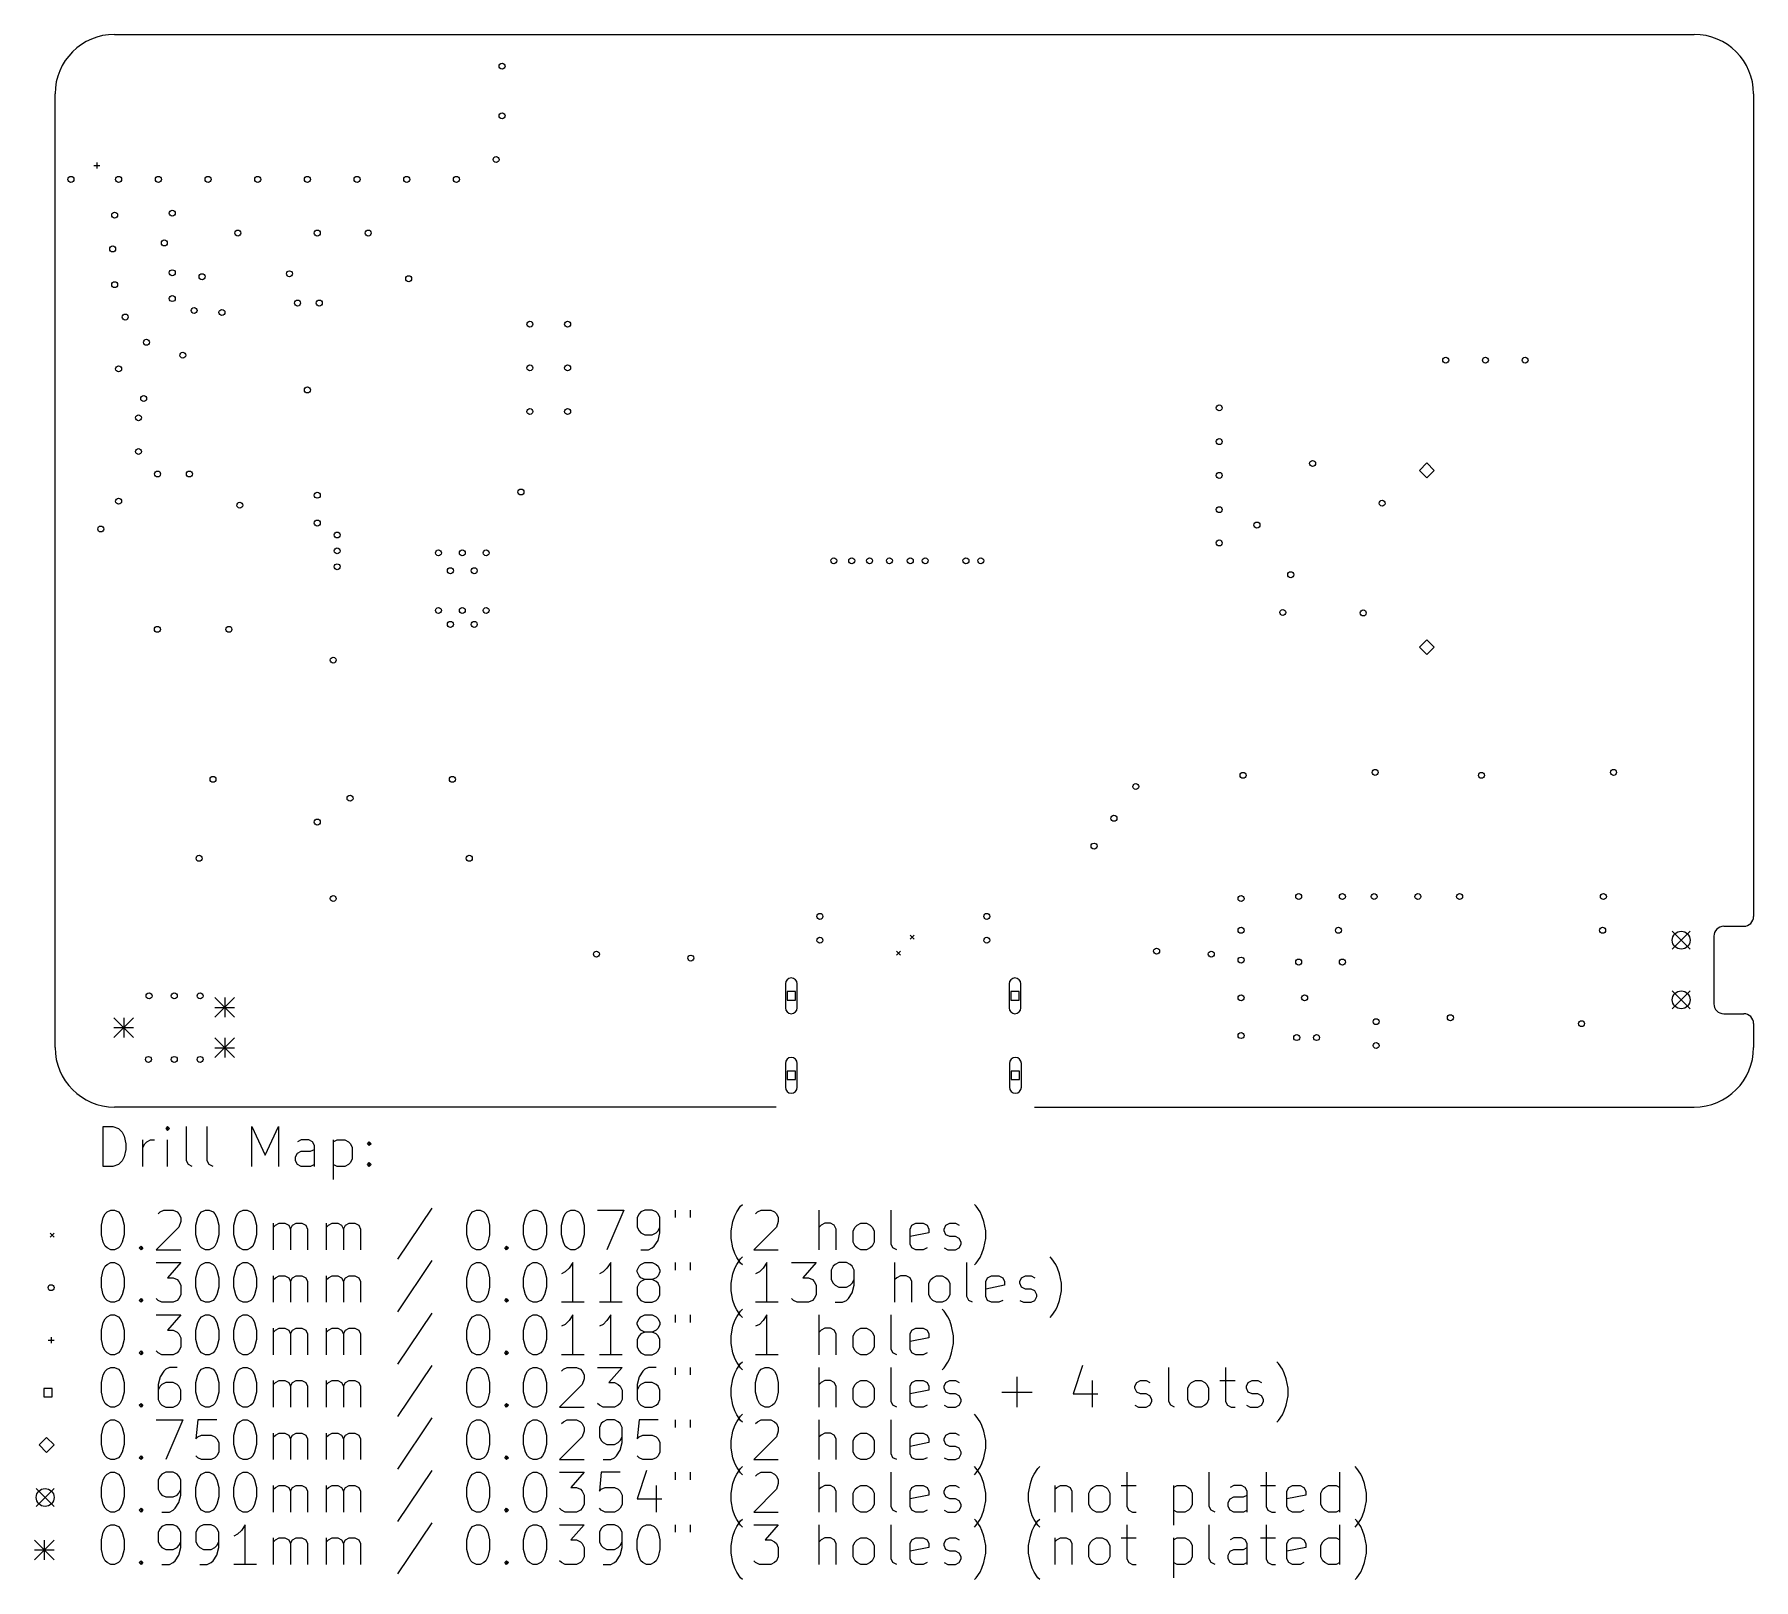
# Model space of a CAD drawing. Extents: x 105 to 191.5, y -143.8 to -66.
import ezdxf

# ---------------------------------------------------------------- set-up
doc = ezdxf.new("R2010")
doc.units = 0
doc.layers.add('BLACK', color=7, linetype='CONTINUOUS')

msp = doc.modelspace()

# ---------------------------------------------------------------- linework, layer by layer
at = {"layer": 'BLACK', "linetype": 'CONTINUOUS'}
for p, q in [((109, -66), (188.5, -66)), ((106, -117), (106, -69)), ((191.5, -69), (191.5, -110.4)), ((107.95, -72.6), (108.25, -72.6)), ((108.1, -72.45), (108.1, -72.75)), ((175.05, -87.575), (174.675, -87.95)), ((174.675, -87.95), (175.05, -88.325)), ((175.425, -87.95), (175.05, -87.575)), ((175.05, -88.325), (175.425, -87.95)), ((175.05, -96.475), (174.675, -96.85)), ((174.675, -96.85), (175.05, -97.225)), ((175.425, -96.85), (175.05, -96.475)), ((175.05, -97.225), (175.425, -96.85)), ((149.05, -111.35), (149.25, -111.55)), ((149.25, -111.35), (149.05, -111.55)), ((187.405, -111.15), (188.305, -112.05)), ((188.305, -111.15), (187.405, -112.05)), ((189.5, -111.4), (189.5, -114.8)), ((190, -110.9), (191, -110.9)), ((148.35, -112.15), (148.55, -112.35)), ((148.55, -112.15), (148.35, -112.35)), ((142.76, -113.8), (142.76, -115)), ((143.272, -114.188), (142.848, -114.188)), ((142.848, -114.188), (142.848, -114.612)), ((143.272, -114.612), (143.272, -114.188)), ((143.36, -115), (143.36, -113.8)), ((154.02, -113.8), (154.02, -115)), ((154.532, -114.188), (154.108, -114.188)), ((154.108, -114.188), (154.108, -114.612)), ((154.532, -114.612), (154.532, -114.188)), ((154.62, -115), (154.62, -113.8)), ((187.405, -114.15), (188.305, -115.05)), ((188.305, -114.15), (187.405, -115.05)), ((114.044, -114.488), (115.035, -115.48)), ((115.035, -114.488), (114.044, -115.48)), ((114.044, -114.984), (115.035, -114.984)), ((114.54, -114.488), (114.54, -115.48)), ((142.848, -114.612), (143.272, -114.612)), ((154.108, -114.612), (154.532, -114.612)), ((108.965, -115.504), (109.956, -116.495)), ((109.956, -115.504), (108.965, -116.495)), ((109.46, -115.504), (109.46, -116.495)), ((190, -115.3), (191, -115.3)), ((191.5, -115.8), (191.5, -117)), ((108.965, -116), (109.956, -116)), ((114.044, -116.52), (115.035, -117.511)), ((115.035, -116.52), (114.044, -117.511)), ((114.54, -116.52), (114.54, -117.511)), ((114.044, -117.016), (115.035, -117.016)), ((142.76, -117.8), (142.76, -119)), ((143.272, -118.188), (142.848, -118.188)), ((142.848, -118.188), (142.848, -118.612)), ((143.272, -118.612), (143.272, -118.188)), ((143.36, -119), (143.36, -117.8)), ((154.04, -117.8), (154.04, -119)), ((154.552, -118.188), (154.128, -118.188)), ((154.128, -118.188), (154.128, -118.612)), ((154.552, -118.612), (154.552, -118.188)), ((154.64, -119), (154.64, -117.8)), ((142.848, -118.612), (143.272, -118.612)), ((154.128, -118.612), (154.552, -118.612)), ((142.3, -120), (109, -120)), ((155.3, -120), (188.5, -120)), ((108.426, -122.985), (108.426, -120.985)), ((108.426, -120.985), (108.902, -120.985)), ((108.902, -120.985), (109.188, -121.08)), ((109.188, -121.08), (109.379, -121.27)), ((111.664, -120.985), (111.569, -121.08)), ((111.569, -121.08), (111.664, -121.175)), ((111.76, -121.08), (111.664, -120.985)), ((111.664, -120.985), (111.664, -121.175)), ((111.664, -121.175), (111.76, -121.08)), ((112.617, -122.699), (112.617, -120.985)), ((113.664, -122.699), (113.664, -120.985)), ((115.912, -122.985), (115.912, -120.985)), ((115.912, -120.985), (116.579, -122.413)), ((116.579, -122.413), (117.245, -120.985)), ((117.245, -120.985), (117.245, -122.985)), ((109.379, -121.27), (109.474, -121.461)), ((109.474, -121.461), (109.569, -121.842)), ((109.569, -121.842), (109.569, -122.128)), ((110.426, -122.985), (110.426, -121.651)), ((110.426, -122.032), (110.521, -121.842)), ((110.521, -121.842), (110.617, -121.747)), ((110.617, -121.747), (110.807, -121.651)), ((110.807, -121.651), (110.998, -121.651)), ((111.664, -122.985), (111.664, -121.651)), ((118.388, -121.651), (118.198, -121.747)), ((118.769, -121.651), (118.388, -121.651)), ((118.96, -121.747), (118.769, -121.651)), ((119.055, -121.937), (118.96, -121.747)), ((119.055, -122.985), (119.055, -121.937)), ((120.007, -121.651), (120.007, -123.651)), ((120.007, -121.747), (120.198, -121.651)), ((120.198, -121.651), (120.579, -121.651)), ((120.579, -121.651), (120.769, -121.747)), ((120.769, -121.747), (120.864, -121.842)), ((120.864, -121.842), (120.96, -122.032)), ((121.721, -121.842), (121.817, -121.747)), ((121.817, -121.937), (121.721, -121.842)), ((121.817, -121.747), (121.912, -121.842)), ((121.817, -121.747), (121.817, -121.937)), ((121.912, -121.842), (121.817, -121.937)), ((109.379, -122.699), (109.188, -122.89)), ((109.474, -122.509), (109.379, -122.699)), ((109.569, -122.128), (109.474, -122.509)), ((112.712, -122.89), (112.617, -122.699)), ((113.76, -122.89), (113.664, -122.699)), ((118.102, -122.509), (118.198, -122.318)), ((118.102, -122.699), (118.102, -122.509)), ((118.198, -122.89), (118.102, -122.699)), ((118.198, -122.318), (118.388, -122.223)), ((118.388, -122.223), (118.864, -122.223)), ((118.864, -122.223), (119.055, -122.128)), ((120.864, -122.794), (120.769, -122.89)), ((120.96, -122.604), (120.864, -122.794)), ((120.96, -122.032), (120.96, -122.604)), ((121.721, -122.89), (121.817, -122.794)), ((121.817, -122.794), (121.912, -122.89)), ((121.817, -122.794), (121.817, -122.985)), ((108.902, -122.985), (108.426, -122.985)), ((109.188, -122.89), (108.902, -122.985)), ((112.902, -122.985), (112.712, -122.89)), ((113.95, -122.985), (113.76, -122.89)), ((118.388, -122.985), (118.198, -122.89)), ((118.864, -122.985), (118.388, -122.985)), ((119.055, -122.89), (118.864, -122.985)), ((120.198, -122.985), (120.007, -122.89)), ((120.579, -122.985), (120.198, -122.985)), ((120.769, -122.89), (120.579, -122.985)), ((121.817, -122.985), (121.721, -122.89)), ((121.912, -122.89), (121.817, -122.985)), ((108.426, -125.566), (108.521, -125.375)), ((108.521, -125.375), (108.617, -125.28)), ((108.617, -125.28), (108.807, -125.185)), ((108.807, -125.185), (108.998, -125.185)), ((108.998, -125.185), (109.188, -125.28)), ((109.188, -125.28), (109.283, -125.375)), ((109.283, -125.375), (109.379, -125.566)), ((111.188, -125.375), (111.283, -125.28)), ((111.283, -125.28), (111.474, -125.185)), ((111.474, -125.185), (111.95, -125.185)), ((111.95, -125.185), (112.14, -125.28)), ((112.14, -125.28), (112.236, -125.375)), ((112.236, -125.375), (112.331, -125.566)), ((113.188, -125.566), (113.283, -125.375)), ((113.283, -125.375), (113.379, -125.28)), ((113.379, -125.28), (113.569, -125.185)), ((113.569, -125.185), (113.76, -125.185)), ((113.76, -125.185), (113.95, -125.28)), ((113.95, -125.28), (114.045, -125.375)), ((114.045, -125.375), (114.14, -125.566)), ((115.093, -125.566), (115.188, -125.375)), ((115.188, -125.375), (115.283, -125.28)), ((115.283, -125.28), (115.474, -125.185)), ((115.474, -125.185), (115.664, -125.185)), ((115.664, -125.185), (115.855, -125.28)), ((115.855, -125.28), (115.95, -125.375)), ((115.95, -125.375), (116.045, -125.566)), ((124.96, -125.09), (123.245, -127.661)), ((126.826, -125.566), (126.921, -125.375)), ((126.921, -125.375), (127.017, -125.28)), ((127.017, -125.28), (127.207, -125.185)), ((127.207, -125.185), (127.398, -125.185)), ((127.398, -125.185), (127.588, -125.28)), ((127.588, -125.28), (127.683, -125.375)), ((127.683, -125.375), (127.779, -125.566)), ((129.683, -125.566), (129.779, -125.375)), ((129.779, -125.375), (129.874, -125.28)), ((129.874, -125.28), (130.064, -125.185)), ((130.064, -125.185), (130.255, -125.185)), ((130.255, -125.185), (130.445, -125.28)), ((130.445, -125.28), (130.54, -125.375)), ((130.54, -125.375), (130.636, -125.566)), ((131.588, -125.566), (131.683, -125.375)), ((131.683, -125.375), (131.779, -125.28)), ((131.779, -125.28), (131.969, -125.185)), ((131.969, -125.185), (132.16, -125.185)), ((132.16, -125.185), (132.35, -125.28)), ((132.35, -125.28), (132.445, -125.375)), ((132.445, -125.375), (132.54, -125.566)), ((133.302, -125.185), (134.636, -125.185)), ((134.636, -125.185), (133.779, -127.185)), ((135.398, -125.375), (135.302, -125.566)), ((135.493, -125.28), (135.398, -125.375)), ((135.683, -125.185), (135.493, -125.28)), ((136.064, -125.185), (135.683, -125.185)), ((136.255, -125.28), (136.064, -125.185)), ((136.35, -125.375), (136.255, -125.28)), ((136.445, -125.566), (136.35, -125.375)), ((137.207, -125.185), (137.207, -125.566)), ((137.969, -125.185), (137.969, -125.566)), ((140.121, -125.756), (140.217, -125.47)), ((140.217, -125.47), (140.312, -125.28)), ((140.312, -125.28), (140.502, -124.994)), ((140.502, -124.994), (140.598, -124.899)), ((141.264, -125.375), (141.36, -125.28)), ((141.36, -125.28), (141.55, -125.185)), ((141.55, -125.185), (142.026, -125.185)), ((142.026, -125.185), (142.217, -125.28)), ((142.217, -125.28), (142.312, -125.375)), ((142.312, -125.375), (142.407, -125.566)), ((144.464, -127.185), (144.464, -125.185)), ((148.083, -126.899), (148.083, -125.185)), ((152.369, -124.994), (152.274, -124.899)), ((152.56, -125.28), (152.369, -124.994)), ((152.655, -125.47), (152.56, -125.28)), ((152.75, -125.756), (152.655, -125.47)), ((108.331, -125.947), (108.426, -125.566)), ((108.331, -126.423), (108.331, -125.947)), ((109.379, -125.566), (109.474, -125.947)), ((109.474, -125.947), (109.474, -126.423)), ((112.236, -126.042), (111.093, -127.185)), ((112.331, -125.756), (112.236, -126.042)), ((112.331, -125.566), (112.331, -125.756)), ((113.093, -125.947), (113.188, -125.566)), ((113.093, -126.423), (113.093, -125.947)), ((114.14, -125.566), (114.236, -125.947)), ((114.236, -125.947), (114.236, -126.423)), ((114.998, -125.947), (115.093, -125.566)), ((114.998, -126.423), (114.998, -125.947)), ((116.045, -125.566), (116.14, -125.947)), ((116.14, -125.947), (116.14, -126.423)), ((116.998, -127.185), (116.998, -125.851)), ((116.998, -126.042), (117.093, -125.947)), ((117.093, -125.947), (117.283, -125.851)), ((117.283, -125.851), (117.569, -125.851)), ((117.569, -125.851), (117.76, -125.947)), ((117.76, -125.947), (117.855, -126.137)), ((117.855, -126.137), (117.95, -125.947)), ((117.855, -126.137), (117.855, -127.185)), ((117.95, -125.947), (118.14, -125.851)), ((118.14, -125.851), (118.426, -125.851)), ((118.426, -125.851), (118.617, -125.947)), ((118.617, -125.947), (118.712, -126.137)), ((118.712, -126.137), (118.712, -127.185)), ((119.664, -127.185), (119.664, -125.851)), ((119.664, -126.042), (119.76, -125.947)), ((119.76, -125.947), (119.95, -125.851)), ((119.95, -125.851), (120.236, -125.851)), ((120.236, -125.851), (120.426, -125.947)), ((120.426, -125.947), (120.521, -126.137)), ((120.521, -126.137), (120.617, -125.947)), ((120.521, -126.137), (120.521, -127.185)), ((120.617, -125.947), (120.807, -125.851)), ((120.807, -125.851), (121.093, -125.851)), ((121.093, -125.851), (121.283, -125.947)), ((121.283, -125.947), (121.379, -126.137)), ((121.379, -126.137), (121.379, -127.185)), ((126.731, -125.947), (126.826, -125.566)), ((126.731, -126.423), (126.731, -125.947)), ((127.779, -125.566), (127.874, -125.947)), ((127.874, -125.947), (127.874, -126.423)), ((129.588, -125.947), (129.683, -125.566)), ((129.588, -126.423), (129.588, -125.947)), ((130.636, -125.566), (130.731, -125.947)), ((130.731, -125.947), (130.731, -126.423)), ((131.493, -125.947), (131.588, -125.566)), ((131.493, -126.423), (131.493, -125.947)), ((132.54, -125.566), (132.636, -125.947)), ((132.636, -125.947), (132.636, -126.423)), ((135.302, -125.566), (135.302, -126.042)), ((135.302, -126.042), (135.398, -126.232)), ((135.398, -126.232), (135.493, -126.328)), ((135.493, -126.328), (135.683, -126.423)), ((136.064, -126.423), (136.255, -126.328)), ((136.255, -126.328), (136.35, -126.232)), ((136.35, -126.232), (136.445, -126.042)), ((136.35, -126.709), (136.445, -126.328)), ((136.445, -126.328), (136.445, -125.566)), ((140.026, -126.232), (140.121, -125.756)), ((140.026, -126.613), (140.026, -126.232)), ((142.312, -126.042), (141.169, -127.185)), ((142.407, -125.756), (142.312, -126.042)), ((142.407, -125.566), (142.407, -125.756)), ((144.56, -125.947), (144.464, -126.042)), ((144.75, -125.851), (144.56, -125.947)), ((145.036, -125.851), (144.75, -125.851)), ((145.226, -125.947), (145.036, -125.851)), ((145.321, -126.137), (145.226, -125.947)), ((145.321, -127.185), (145.321, -126.137)), ((146.179, -126.232), (146.274, -126.042)), ((146.179, -126.804), (146.179, -126.232)), ((146.274, -126.042), (146.369, -125.947)), ((146.369, -125.947), (146.56, -125.851)), ((146.56, -125.851), (146.845, -125.851)), ((146.845, -125.851), (147.036, -125.947)), ((147.036, -125.947), (147.131, -126.042)), ((147.131, -126.042), (147.226, -126.232)), ((147.226, -126.232), (147.226, -126.804)), ((149.036, -126.137), (149.131, -125.947)), ((149.036, -126.899), (149.036, -126.137)), ((149.988, -126.328), (149.036, -126.518)), ((149.131, -125.947), (149.321, -125.851)), ((149.321, -125.851), (149.702, -125.851)), ((149.702, -125.851), (149.893, -125.947)), ((149.893, -125.947), (149.988, -126.137)), ((149.988, -126.137), (149.988, -126.328)), ((150.75, -126.137), (150.845, -125.947)), ((150.75, -126.232), (150.75, -126.137)), ((150.845, -126.423), (150.75, -126.232)), ((150.845, -125.947), (151.036, -125.851)), ((151.036, -125.851), (151.321, -125.851)), ((151.321, -125.851), (151.512, -125.947)), ((152.845, -126.232), (152.75, -125.756)), ((152.845, -126.613), (152.845, -126.232)), ((105.75, -126.35), (105.95, -126.55)), ((105.95, -126.35), (105.75, -126.55)), ((108.426, -126.804), (108.331, -126.423)), ((108.521, -126.994), (108.426, -126.804)), ((108.617, -127.09), (108.521, -126.994)), ((108.807, -127.185), (108.617, -127.09)), ((108.998, -127.185), (108.807, -127.185)), ((109.188, -127.09), (108.998, -127.185)), ((109.283, -126.994), (109.188, -127.09)), ((109.379, -126.804), (109.283, -126.994)), ((109.474, -126.423), (109.379, -126.804)), ((110.236, -127.09), (110.331, -126.994)), ((110.331, -127.185), (110.236, -127.09)), ((110.331, -126.994), (110.426, -127.09)), ((110.331, -126.994), (110.331, -127.185)), ((110.426, -127.09), (110.331, -127.185)), ((111.093, -127.185), (112.331, -127.185)), ((113.188, -126.804), (113.093, -126.423)), ((113.283, -126.994), (113.188, -126.804)), ((113.379, -127.09), (113.283, -126.994)), ((113.569, -127.185), (113.379, -127.09)), ((113.76, -127.185), (113.569, -127.185)), ((113.95, -127.09), (113.76, -127.185)), ((114.045, -126.994), (113.95, -127.09)), ((114.14, -126.804), (114.045, -126.994)), ((114.236, -126.423), (114.14, -126.804)), ((115.093, -126.804), (114.998, -126.423)), ((115.188, -126.994), (115.093, -126.804)), ((115.283, -127.09), (115.188, -126.994)), ((115.474, -127.185), (115.283, -127.09)), ((115.664, -127.185), (115.474, -127.185)), ((115.855, -127.09), (115.664, -127.185)), ((115.95, -126.994), (115.855, -127.09)), ((116.045, -126.804), (115.95, -126.994)), ((116.14, -126.423), (116.045, -126.804)), ((126.826, -126.804), (126.731, -126.423)), ((126.921, -126.994), (126.826, -126.804)), ((127.017, -127.09), (126.921, -126.994)), ((127.207, -127.185), (127.017, -127.09)), ((127.398, -127.185), (127.207, -127.185)), ((127.588, -127.09), (127.398, -127.185)), ((127.683, -126.994), (127.588, -127.09)), ((127.779, -126.804), (127.683, -126.994)), ((127.874, -126.423), (127.779, -126.804)), ((128.636, -127.09), (128.731, -126.994)), ((128.731, -127.185), (128.636, -127.09)), ((128.731, -126.994), (128.826, -127.09)), ((128.731, -126.994), (128.731, -127.185)), ((128.826, -127.09), (128.731, -127.185)), ((129.683, -126.804), (129.588, -126.423)), ((129.779, -126.994), (129.683, -126.804)), ((129.874, -127.09), (129.779, -126.994)), ((130.064, -127.185), (129.874, -127.09)), ((130.255, -127.185), (130.064, -127.185)), ((130.445, -127.09), (130.255, -127.185)), ((130.54, -126.994), (130.445, -127.09)), ((130.636, -126.804), (130.54, -126.994)), ((130.731, -126.423), (130.636, -126.804)), ((131.588, -126.804), (131.493, -126.423)), ((131.683, -126.994), (131.588, -126.804)), ((131.779, -127.09), (131.683, -126.994)), ((131.969, -127.185), (131.779, -127.09)), ((132.16, -127.185), (131.969, -127.185)), ((132.35, -127.09), (132.16, -127.185)), ((132.445, -126.994), (132.35, -127.09)), ((132.54, -126.804), (132.445, -126.994)), ((132.636, -126.423), (132.54, -126.804)), ((135.493, -127.185), (135.874, -127.185)), ((135.683, -126.423), (136.064, -126.423)), ((135.874, -127.185), (136.064, -127.09)), ((136.064, -127.09), (136.16, -126.994)), ((136.16, -126.994), (136.35, -126.709)), ((140.121, -127.09), (140.026, -126.613)), ((140.217, -127.375), (140.121, -127.09)), ((141.169, -127.185), (142.407, -127.185)), ((146.274, -126.994), (146.179, -126.804)), ((146.369, -127.09), (146.274, -126.994)), ((146.56, -127.185), (146.369, -127.09)), ((146.845, -127.185), (146.56, -127.185)), ((147.036, -127.09), (146.845, -127.185)), ((147.131, -126.994), (147.036, -127.09)), ((147.226, -126.804), (147.131, -126.994)), ((148.179, -127.09), (148.083, -126.899)), ((148.369, -127.185), (148.179, -127.09)), ((149.131, -127.09), (149.036, -126.899)), ((149.321, -127.185), (149.131, -127.09)), ((149.702, -127.185), (149.321, -127.185)), ((149.893, -127.09), (149.702, -127.185)), ((150.75, -127.09), (150.94, -127.185)), ((151.036, -126.518), (150.845, -126.423)), ((150.94, -127.185), (151.321, -127.185)), ((151.321, -126.518), (151.036, -126.518)), ((151.512, -126.613), (151.321, -126.518)), ((151.321, -127.185), (151.512, -127.09)), ((151.607, -126.804), (151.512, -126.613)), ((151.512, -127.09), (151.607, -126.899)), ((151.607, -126.899), (151.607, -126.804)), ((152.655, -127.375), (152.75, -127.09)), ((152.75, -127.09), (152.845, -126.613)), ((108.426, -128.206), (108.521, -128.015)), ((108.521, -128.015), (108.617, -127.92)), ((108.617, -127.92), (108.807, -127.825)), ((108.807, -127.825), (108.998, -127.825)), ((108.998, -127.825), (109.188, -127.92)), ((109.188, -127.92), (109.283, -128.015)), ((109.283, -128.015), (109.379, -128.206)), ((111.093, -127.825), (112.331, -127.825)), ((112.331, -127.825), (111.664, -128.587)), ((113.188, -128.206), (113.283, -128.015)), ((113.283, -128.015), (113.379, -127.92)), ((113.379, -127.92), (113.569, -127.825)), ((113.569, -127.825), (113.76, -127.825)), ((113.76, -127.825), (113.95, -127.92)), ((113.95, -127.92), (114.045, -128.015)), ((114.045, -128.015), (114.14, -128.206)), ((115.093, -128.206), (115.188, -128.015)), ((115.188, -128.015), (115.283, -127.92)), ((115.283, -127.92), (115.474, -127.825)), ((115.474, -127.825), (115.664, -127.825)), ((115.664, -127.825), (115.855, -127.92)), ((115.855, -127.92), (115.95, -128.015)), ((115.95, -128.015), (116.045, -128.206)), ((124.96, -127.73), (123.245, -130.301)), ((126.826, -128.206), (126.921, -128.015)), ((126.921, -128.015), (127.017, -127.92)), ((127.017, -127.92), (127.207, -127.825)), ((127.207, -127.825), (127.398, -127.825)), ((127.398, -127.825), (127.588, -127.92)), ((127.588, -127.92), (127.683, -128.015)), ((127.683, -128.015), (127.779, -128.206)), ((129.683, -128.206), (129.779, -128.015)), ((129.779, -128.015), (129.874, -127.92)), ((129.874, -127.92), (130.064, -127.825)), ((130.064, -127.825), (130.255, -127.825)), ((130.255, -127.825), (130.445, -127.92)), ((130.445, -127.92), (130.54, -128.015)), ((130.54, -128.015), (130.636, -128.206)), ((132.064, -127.825), (131.874, -128.11)), ((132.064, -129.825), (132.064, -127.825)), ((133.969, -127.825), (133.779, -128.11)), ((133.969, -129.825), (133.969, -127.825)), ((135.302, -128.206), (135.398, -128.015)), ((135.398, -128.015), (135.493, -127.92)), ((135.493, -127.92), (135.683, -127.825)), ((135.683, -127.825), (136.064, -127.825)), ((136.064, -127.825), (136.255, -127.92)), ((136.255, -127.92), (136.35, -128.015)), ((136.35, -128.015), (136.445, -128.206)), ((137.207, -127.825), (137.207, -128.206)), ((137.969, -127.825), (137.969, -128.206)), ((140.312, -127.566), (140.217, -127.375)), ((140.217, -128.11), (140.312, -127.92)), ((140.502, -127.851), (140.312, -127.566)), ((140.312, -127.92), (140.502, -127.634)), ((140.502, -127.634), (140.598, -127.539)), ((140.598, -127.947), (140.502, -127.851)), ((141.836, -127.825), (141.645, -128.11)), ((141.836, -129.825), (141.836, -127.825)), ((143.074, -127.825), (144.312, -127.825)), ((144.312, -127.825), (143.645, -128.587)), ((145.169, -128.015), (145.074, -128.206)), ((145.264, -127.92), (145.169, -128.015)), ((145.455, -127.825), (145.264, -127.92)), ((145.836, -127.825), (145.455, -127.825)), ((146.026, -127.92), (145.836, -127.825)), ((146.121, -128.015), (146.026, -127.92)), ((146.217, -128.206), (146.121, -128.015)), ((148.274, -129.825), (148.274, -127.825)), ((151.893, -129.539), (151.893, -127.825)), ((152.274, -127.947), (152.369, -127.851)), ((152.369, -127.851), (152.56, -127.566)), ((152.56, -127.566), (152.655, -127.375)), ((156.179, -127.634), (156.083, -127.539)), ((156.369, -127.92), (156.179, -127.634)), ((156.464, -128.11), (156.369, -127.92)), ((108.331, -128.587), (108.426, -128.206)), ((108.331, -129.063), (108.331, -128.587)), ((109.379, -128.206), (109.474, -128.587)), ((109.474, -128.587), (109.474, -129.063)), ((111.664, -128.587), (111.95, -128.587)), ((111.95, -128.587), (112.14, -128.682)), ((112.14, -128.682), (112.236, -128.777)), ((112.236, -128.777), (112.331, -128.968)), ((113.093, -128.587), (113.188, -128.206)), ((113.093, -129.063), (113.093, -128.587)), ((114.14, -128.206), (114.236, -128.587)), ((114.236, -128.587), (114.236, -129.063)), ((114.998, -128.587), (115.093, -128.206)), ((114.998, -129.063), (114.998, -128.587)), ((116.045, -128.206), (116.14, -128.587)), ((116.14, -128.587), (116.14, -129.063)), ((116.998, -129.825), (116.998, -128.491)), ((116.998, -128.682), (117.093, -128.587)), ((117.093, -128.587), (117.283, -128.491)), ((117.283, -128.491), (117.569, -128.491)), ((117.569, -128.491), (117.76, -128.587)), ((117.76, -128.587), (117.855, -128.777)), ((117.855, -128.777), (117.95, -128.587)), ((117.855, -128.777), (117.855, -129.825)), ((117.95, -128.587), (118.14, -128.491)), ((118.14, -128.491), (118.426, -128.491)), ((118.426, -128.491), (118.617, -128.587)), ((118.617, -128.587), (118.712, -128.777)), ((118.712, -128.777), (118.712, -129.825)), ((119.664, -129.825), (119.664, -128.491)), ((119.664, -128.682), (119.76, -128.587)), ((119.76, -128.587), (119.95, -128.491)), ((119.95, -128.491), (120.236, -128.491)), ((120.236, -128.491), (120.426, -128.587)), ((120.426, -128.587), (120.521, -128.777)), ((120.521, -128.777), (120.617, -128.587)), ((120.521, -128.777), (120.521, -129.825)), ((120.617, -128.587), (120.807, -128.491)), ((120.807, -128.491), (121.093, -128.491)), ((121.093, -128.491), (121.283, -128.587)), ((121.283, -128.587), (121.379, -128.777)), ((121.379, -128.777), (121.379, -129.825)), ((126.731, -128.587), (126.826, -128.206)), ((126.731, -129.063), (126.731, -128.587)), ((127.779, -128.206), (127.874, -128.587)), ((127.874, -128.587), (127.874, -129.063)), ((129.588, -128.587), (129.683, -128.206)), ((129.588, -129.063), (129.588, -128.587)), ((130.636, -128.206), (130.731, -128.587)), ((130.731, -128.587), (130.731, -129.063)), ((131.683, -128.301), (131.493, -128.396)), ((131.874, -128.11), (131.683, -128.301)), ((133.588, -128.301), (133.398, -128.396)), ((133.779, -128.11), (133.588, -128.301)), ((135.302, -128.301), (135.302, -128.206)), ((135.398, -128.491), (135.302, -128.301)), ((135.398, -128.872), (135.302, -129.063)), ((135.493, -128.587), (135.398, -128.491)), ((135.493, -128.777), (135.398, -128.872)), ((135.683, -128.682), (135.493, -128.587)), ((135.683, -128.682), (135.493, -128.777)), ((136.064, -128.682), (135.683, -128.682)), ((136.255, -128.587), (136.064, -128.682)), ((136.255, -128.777), (136.064, -128.682)), ((136.35, -128.491), (136.255, -128.587)), ((136.35, -128.872), (136.255, -128.777)), ((136.445, -128.301), (136.35, -128.491)), ((136.445, -129.063), (136.35, -128.872)), ((136.445, -128.206), (136.445, -128.301)), ((140.026, -128.872), (140.121, -128.396)), ((140.026, -129.253), (140.026, -128.872)), ((140.121, -128.396), (140.217, -128.11)), ((141.455, -128.301), (141.264, -128.396)), ((141.645, -128.11), (141.455, -128.301)), ((143.645, -128.587), (143.931, -128.587)), ((143.931, -128.587), (144.121, -128.682)), ((144.121, -128.682), (144.217, -128.777)), ((144.217, -128.777), (144.312, -128.968)), ((145.074, -128.206), (145.074, -128.682)), ((145.074, -128.682), (145.169, -128.872)), ((145.169, -128.872), (145.264, -128.968)), ((146.026, -128.968), (146.121, -128.872)), ((146.121, -128.872), (146.217, -128.682)), ((146.217, -128.968), (146.217, -128.206)), ((148.369, -128.587), (148.274, -128.682)), ((148.56, -128.491), (148.369, -128.587)), ((148.845, -128.491), (148.56, -128.491)), ((149.036, -128.587), (148.845, -128.491)), ((149.131, -128.777), (149.036, -128.587)), ((149.131, -129.825), (149.131, -128.777)), ((149.988, -128.872), (150.083, -128.682)), ((149.988, -129.444), (149.988, -128.872)), ((150.083, -128.682), (150.179, -128.587)), ((150.179, -128.587), (150.369, -128.491)), ((150.369, -128.491), (150.655, -128.491)), ((150.655, -128.491), (150.845, -128.587)), ((150.845, -128.587), (150.94, -128.682)), ((150.94, -128.682), (151.036, -128.872)), ((151.036, -128.872), (151.036, -129.444)), ((152.845, -128.777), (152.94, -128.587)), ((152.845, -129.539), (152.845, -128.777)), ((152.94, -128.587), (153.131, -128.491)), ((153.131, -128.491), (153.512, -128.491)), ((153.512, -128.491), (153.702, -128.587)), ((153.702, -128.587), (153.798, -128.777)), ((153.798, -128.777), (153.798, -128.968)), ((154.56, -128.777), (154.655, -128.587)), ((154.56, -128.872), (154.56, -128.777)), ((154.655, -129.063), (154.56, -128.872)), ((154.655, -128.587), (154.845, -128.491)), ((154.845, -128.491), (155.131, -128.491)), ((155.131, -128.491), (155.321, -128.587)), ((156.56, -128.396), (156.464, -128.11)), ((156.655, -128.872), (156.56, -128.396)), ((156.655, -129.253), (156.655, -128.872)), ((108.426, -129.444), (108.331, -129.063)), ((108.521, -129.634), (108.426, -129.444)), ((108.617, -129.73), (108.521, -129.634)), ((108.807, -129.825), (108.617, -129.73)), ((109.188, -129.73), (108.998, -129.825)), ((109.283, -129.634), (109.188, -129.73)), ((109.379, -129.444), (109.283, -129.634)), ((109.474, -129.063), (109.379, -129.444)), ((110.236, -129.73), (110.331, -129.634)), ((110.331, -129.825), (110.236, -129.73)), ((110.331, -129.634), (110.426, -129.73)), ((110.331, -129.634), (110.331, -129.825)), ((110.426, -129.73), (110.331, -129.825)), ((111.188, -129.73), (111.093, -129.634)), ((111.379, -129.825), (111.188, -129.73)), ((112.14, -129.73), (111.95, -129.825)), ((112.236, -129.634), (112.14, -129.73)), ((112.331, -129.444), (112.236, -129.634)), ((112.331, -128.968), (112.331, -129.444)), ((113.188, -129.444), (113.093, -129.063)), ((113.283, -129.634), (113.188, -129.444)), ((113.379, -129.73), (113.283, -129.634)), ((113.569, -129.825), (113.379, -129.73)), ((113.95, -129.73), (113.76, -129.825)), ((114.045, -129.634), (113.95, -129.73)), ((114.14, -129.444), (114.045, -129.634)), ((114.236, -129.063), (114.14, -129.444)), ((115.093, -129.444), (114.998, -129.063)), ((115.188, -129.634), (115.093, -129.444)), ((115.283, -129.73), (115.188, -129.634)), ((115.474, -129.825), (115.283, -129.73)), ((115.855, -129.73), (115.664, -129.825)), ((115.95, -129.634), (115.855, -129.73)), ((116.045, -129.444), (115.95, -129.634)), ((116.14, -129.063), (116.045, -129.444)), ((126.826, -129.444), (126.731, -129.063)), ((126.921, -129.634), (126.826, -129.444)), ((127.017, -129.73), (126.921, -129.634)), ((127.207, -129.825), (127.017, -129.73)), ((127.588, -129.73), (127.398, -129.825)), ((127.683, -129.634), (127.588, -129.73)), ((127.779, -129.444), (127.683, -129.634)), ((127.874, -129.063), (127.779, -129.444)), ((128.636, -129.73), (128.731, -129.634)), ((128.731, -129.825), (128.636, -129.73)), ((128.731, -129.634), (128.826, -129.73)), ((128.731, -129.634), (128.731, -129.825)), ((128.826, -129.73), (128.731, -129.825)), ((129.683, -129.444), (129.588, -129.063)), ((129.779, -129.634), (129.683, -129.444)), ((129.874, -129.73), (129.779, -129.634)), ((130.064, -129.825), (129.874, -129.73)), ((130.445, -129.73), (130.255, -129.825)), ((130.54, -129.634), (130.445, -129.73)), ((130.636, -129.444), (130.54, -129.634)), ((130.731, -129.063), (130.636, -129.444)), ((135.302, -129.063), (135.302, -129.444)), ((135.302, -129.444), (135.398, -129.634)), ((135.398, -129.634), (135.493, -129.73)), ((135.493, -129.73), (135.683, -129.825)), ((136.064, -129.825), (136.255, -129.73)), ((136.255, -129.73), (136.35, -129.634)), ((136.35, -129.634), (136.445, -129.444)), ((136.445, -129.444), (136.445, -129.063)), ((140.121, -129.73), (140.026, -129.253)), ((140.217, -130.015), (140.121, -129.73)), ((143.169, -129.73), (143.074, -129.634)), ((143.36, -129.825), (143.169, -129.73)), ((144.121, -129.73), (143.931, -129.825)), ((144.217, -129.634), (144.121, -129.73)), ((144.312, -129.444), (144.217, -129.634)), ((144.312, -128.968), (144.312, -129.444)), ((145.264, -128.968), (145.455, -129.063)), ((145.455, -129.063), (145.836, -129.063)), ((145.645, -129.825), (145.836, -129.73)), ((145.836, -129.063), (146.026, -128.968)), ((145.836, -129.73), (145.931, -129.634)), ((145.931, -129.634), (146.121, -129.349)), ((146.121, -129.349), (146.217, -128.968)), ((150.083, -129.634), (149.988, -129.444)), ((150.179, -129.73), (150.083, -129.634)), ((150.369, -129.825), (150.179, -129.73)), ((150.845, -129.73), (150.655, -129.825)), ((150.94, -129.634), (150.845, -129.73)), ((151.036, -129.444), (150.94, -129.634)), ((151.988, -129.73), (151.893, -129.539)), ((152.179, -129.825), (151.988, -129.73)), ((153.798, -128.968), (152.845, -129.158)), ((152.94, -129.73), (152.845, -129.539)), ((153.131, -129.825), (152.94, -129.73)), ((153.702, -129.73), (153.512, -129.825)), ((154.56, -129.73), (154.75, -129.825)), ((154.845, -129.158), (154.655, -129.063)), ((155.131, -129.158), (154.845, -129.158)), ((155.321, -129.253), (155.131, -129.158)), ((155.131, -129.825), (155.321, -129.73)), ((155.417, -129.444), (155.321, -129.253)), ((155.321, -129.73), (155.417, -129.539)), ((155.417, -129.539), (155.417, -129.444)), ((156.464, -130.015), (156.56, -129.73)), ((156.56, -129.73), (156.655, -129.253)), ((108.426, -130.846), (108.521, -130.655)), ((108.521, -130.655), (108.617, -130.56)), ((108.617, -130.56), (108.807, -130.465)), ((108.998, -129.825), (108.807, -129.825)), ((108.807, -130.465), (108.998, -130.465)), ((108.998, -130.465), (109.188, -130.56)), ((109.188, -130.56), (109.283, -130.655)), ((109.283, -130.655), (109.379, -130.846)), ((111.093, -130.465), (112.331, -130.465)), ((111.95, -129.825), (111.379, -129.825)), ((112.331, -130.465), (111.664, -131.227)), ((113.188, -130.846), (113.283, -130.655)), ((113.283, -130.655), (113.379, -130.56)), ((113.379, -130.56), (113.569, -130.465)), ((113.76, -129.825), (113.569, -129.825)), ((113.569, -130.465), (113.76, -130.465)), ((113.76, -130.465), (113.95, -130.56)), ((113.95, -130.56), (114.045, -130.655)), ((114.045, -130.655), (114.14, -130.846)), ((115.093, -130.846), (115.188, -130.655)), ((115.188, -130.655), (115.283, -130.56)), ((115.283, -130.56), (115.474, -130.465)), ((115.664, -129.825), (115.474, -129.825)), ((115.474, -130.465), (115.664, -130.465)), ((115.664, -130.465), (115.855, -130.56)), ((115.855, -130.56), (115.95, -130.655)), ((115.95, -130.655), (116.045, -130.846)), ((124.96, -130.37), (123.245, -132.941)), ((126.826, -130.846), (126.921, -130.655)), ((126.921, -130.655), (127.017, -130.56)), ((127.017, -130.56), (127.207, -130.465)), ((127.398, -129.825), (127.207, -129.825)), ((127.207, -130.465), (127.398, -130.465)), ((127.398, -130.465), (127.588, -130.56)), ((127.588, -130.56), (127.683, -130.655)), ((127.683, -130.655), (127.779, -130.846)), ((129.683, -130.846), (129.779, -130.655)), ((129.779, -130.655), (129.874, -130.56)), ((129.874, -130.56), (130.064, -130.465)), ((130.255, -129.825), (130.064, -129.825)), ((130.064, -130.465), (130.255, -130.465)), ((130.255, -130.465), (130.445, -130.56)), ((130.445, -130.56), (130.54, -130.655)), ((130.54, -130.655), (130.636, -130.846)), ((132.636, -129.825), (131.493, -129.825)), ((132.064, -130.465), (131.874, -130.75)), ((132.064, -132.465), (132.064, -130.465)), ((134.54, -129.825), (133.398, -129.825)), ((133.969, -130.465), (133.779, -130.75)), ((133.969, -132.465), (133.969, -130.465)), ((135.302, -130.846), (135.398, -130.655)), ((135.398, -130.655), (135.493, -130.56)), ((135.493, -130.56), (135.683, -130.465)), ((135.683, -129.825), (136.064, -129.825)), ((135.683, -130.465), (136.064, -130.465)), ((136.064, -130.465), (136.255, -130.56)), ((136.255, -130.56), (136.35, -130.655)), ((136.35, -130.655), (136.445, -130.846)), ((137.207, -130.465), (137.207, -130.846)), ((137.969, -130.465), (137.969, -130.846)), ((140.312, -130.206), (140.217, -130.015)), ((140.217, -130.75), (140.312, -130.56)), ((140.502, -130.491), (140.312, -130.206)), ((140.312, -130.56), (140.502, -130.274)), ((140.502, -130.274), (140.598, -130.179)), ((140.598, -130.587), (140.502, -130.491)), ((142.407, -129.825), (141.264, -129.825)), ((141.836, -130.465), (141.645, -130.75)), ((141.836, -132.465), (141.836, -130.465)), ((143.931, -129.825), (143.36, -129.825)), ((144.464, -132.465), (144.464, -130.465)), ((145.264, -129.825), (145.645, -129.825)), ((148.083, -132.179), (148.083, -130.465)), ((150.655, -129.825), (150.369, -129.825)), ((150.75, -130.274), (150.655, -130.179)), ((150.94, -130.56), (150.75, -130.274)), ((151.036, -130.75), (150.94, -130.56)), ((153.512, -129.825), (153.131, -129.825)), ((154.75, -129.825), (155.131, -129.825)), ((156.083, -130.587), (156.179, -130.491)), ((156.179, -130.491), (156.369, -130.206)), ((156.369, -130.206), (156.464, -130.015)), ((108.331, -131.227), (108.426, -130.846)), ((108.331, -131.703), (108.331, -131.227)), ((109.379, -130.846), (109.474, -131.227)), ((109.474, -131.227), (109.474, -131.703)), ((111.664, -131.227), (111.95, -131.227)), ((111.95, -131.227), (112.14, -131.322)), ((112.14, -131.322), (112.236, -131.417)), ((112.236, -131.417), (112.331, -131.608)), ((113.093, -131.227), (113.188, -130.846)), ((113.093, -131.703), (113.093, -131.227)), ((114.14, -130.846), (114.236, -131.227)), ((114.236, -131.227), (114.236, -131.703)), ((114.998, -131.227), (115.093, -130.846)), ((114.998, -131.703), (114.998, -131.227)), ((116.045, -130.846), (116.14, -131.227)), ((116.14, -131.227), (116.14, -131.703)), ((116.998, -132.465), (116.998, -131.131)), ((116.998, -131.322), (117.093, -131.227)), ((117.093, -131.227), (117.283, -131.131)), ((117.283, -131.131), (117.569, -131.131)), ((117.569, -131.131), (117.76, -131.227)), ((117.76, -131.227), (117.855, -131.417)), ((117.855, -131.417), (117.95, -131.227)), ((117.855, -131.417), (117.855, -132.465)), ((117.95, -131.227), (118.14, -131.131)), ((118.14, -131.131), (118.426, -131.131)), ((118.426, -131.131), (118.617, -131.227)), ((118.617, -131.227), (118.712, -131.417)), ((118.712, -131.417), (118.712, -132.465)), ((119.664, -132.465), (119.664, -131.131)), ((119.664, -131.322), (119.76, -131.227)), ((119.76, -131.227), (119.95, -131.131)), ((119.95, -131.131), (120.236, -131.131)), ((120.236, -131.131), (120.426, -131.227)), ((120.426, -131.227), (120.521, -131.417)), ((120.521, -131.417), (120.617, -131.227)), ((120.521, -131.417), (120.521, -132.465)), ((120.617, -131.227), (120.807, -131.131)), ((120.807, -131.131), (121.093, -131.131)), ((121.093, -131.131), (121.283, -131.227)), ((121.283, -131.227), (121.379, -131.417)), ((121.379, -131.417), (121.379, -132.465)), ((126.731, -131.227), (126.826, -130.846)), ((126.731, -131.703), (126.731, -131.227)), ((127.779, -130.846), (127.874, -131.227)), ((127.874, -131.227), (127.874, -131.703)), ((129.588, -131.227), (129.683, -130.846)), ((129.588, -131.703), (129.588, -131.227)), ((130.636, -130.846), (130.731, -131.227)), ((130.731, -131.227), (130.731, -131.703)), ((131.683, -130.941), (131.493, -131.036)), ((131.874, -130.75), (131.683, -130.941)), ((133.588, -130.941), (133.398, -131.036)), ((133.779, -130.75), (133.588, -130.941)), ((135.302, -130.941), (135.302, -130.846)), ((135.398, -131.131), (135.302, -130.941)), ((135.398, -131.512), (135.302, -131.703)), ((135.493, -131.227), (135.398, -131.131)), ((135.493, -131.417), (135.398, -131.512)), ((135.683, -131.322), (135.493, -131.227)), ((135.683, -131.322), (135.493, -131.417)), ((136.064, -131.322), (135.683, -131.322)), ((136.255, -131.227), (136.064, -131.322)), ((136.255, -131.417), (136.064, -131.322)), ((136.35, -131.131), (136.255, -131.227)), ((136.35, -131.512), (136.255, -131.417)), ((136.445, -130.941), (136.35, -131.131)), ((136.445, -131.703), (136.35, -131.512)), ((136.445, -130.846), (136.445, -130.941)), ((140.026, -131.512), (140.121, -131.036)), ((140.026, -131.893), (140.026, -131.512)), ((140.121, -131.036), (140.217, -130.75)), ((141.455, -130.941), (141.264, -131.036)), ((141.645, -130.75), (141.455, -130.941)), ((144.56, -131.227), (144.464, -131.322)), ((144.75, -131.131), (144.56, -131.227)), ((145.036, -131.131), (144.75, -131.131)), ((145.226, -131.227), (145.036, -131.131)), ((145.321, -131.417), (145.226, -131.227)), ((145.321, -132.465), (145.321, -131.417)), ((146.179, -131.512), (146.274, -131.322)), ((146.179, -132.084), (146.179, -131.512)), ((146.274, -131.322), (146.369, -131.227)), ((146.369, -131.227), (146.56, -131.131)), ((146.56, -131.131), (146.845, -131.131)), ((146.845, -131.131), (147.036, -131.227)), ((147.036, -131.227), (147.131, -131.322)), ((147.131, -131.322), (147.226, -131.512)), ((147.226, -131.512), (147.226, -132.084)), ((149.036, -131.417), (149.131, -131.227)), ((149.036, -132.179), (149.036, -131.417)), ((149.131, -131.227), (149.321, -131.131)), ((149.321, -131.131), (149.702, -131.131)), ((149.702, -131.131), (149.893, -131.227)), ((149.893, -131.227), (149.988, -131.417)), ((149.988, -131.417), (149.988, -131.608)), ((151.131, -131.036), (151.036, -130.75)), ((151.226, -131.512), (151.131, -131.036)), ((151.226, -131.893), (151.226, -131.512)), ((105.65, -131.73), (105.95, -131.73)), ((105.8, -131.58), (105.8, -131.88)), ((108.426, -132.084), (108.331, -131.703)), ((108.521, -132.274), (108.426, -132.084)), ((108.617, -132.37), (108.521, -132.274)), ((108.807, -132.465), (108.617, -132.37)), ((109.188, -132.37), (108.998, -132.465)), ((109.283, -132.274), (109.188, -132.37)), ((109.379, -132.084), (109.283, -132.274)), ((109.474, -131.703), (109.379, -132.084)), ((110.236, -132.37), (110.331, -132.274)), ((110.331, -132.465), (110.236, -132.37)), ((110.331, -132.274), (110.426, -132.37)), ((110.331, -132.274), (110.331, -132.465)), ((110.426, -132.37), (110.331, -132.465)), ((111.188, -132.37), (111.093, -132.274)), ((111.379, -132.465), (111.188, -132.37)), ((112.14, -132.37), (111.95, -132.465)), ((112.236, -132.274), (112.14, -132.37)), ((112.331, -132.084), (112.236, -132.274)), ((112.331, -131.608), (112.331, -132.084)), ((113.188, -132.084), (113.093, -131.703)), ((113.283, -132.274), (113.188, -132.084)), ((113.379, -132.37), (113.283, -132.274)), ((113.569, -132.465), (113.379, -132.37)), ((113.95, -132.37), (113.76, -132.465)), ((114.045, -132.274), (113.95, -132.37)), ((114.14, -132.084), (114.045, -132.274)), ((114.236, -131.703), (114.14, -132.084)), ((115.093, -132.084), (114.998, -131.703)), ((115.188, -132.274), (115.093, -132.084)), ((115.283, -132.37), (115.188, -132.274)), ((115.474, -132.465), (115.283, -132.37)), ((115.855, -132.37), (115.664, -132.465)), ((115.95, -132.274), (115.855, -132.37)), ((116.045, -132.084), (115.95, -132.274)), ((116.14, -131.703), (116.045, -132.084)), ((126.826, -132.084), (126.731, -131.703)), ((126.921, -132.274), (126.826, -132.084)), ((127.017, -132.37), (126.921, -132.274)), ((127.207, -132.465), (127.017, -132.37)), ((127.588, -132.37), (127.398, -132.465)), ((127.683, -132.274), (127.588, -132.37)), ((127.779, -132.084), (127.683, -132.274)), ((127.874, -131.703), (127.779, -132.084)), ((128.636, -132.37), (128.731, -132.274)), ((128.731, -132.465), (128.636, -132.37)), ((128.731, -132.274), (128.826, -132.37)), ((128.731, -132.274), (128.731, -132.465)), ((128.826, -132.37), (128.731, -132.465)), ((129.683, -132.084), (129.588, -131.703)), ((129.779, -132.274), (129.683, -132.084)), ((129.874, -132.37), (129.779, -132.274)), ((130.064, -132.465), (129.874, -132.37)), ((130.445, -132.37), (130.255, -132.465)), ((130.54, -132.274), (130.445, -132.37)), ((130.636, -132.084), (130.54, -132.274)), ((130.731, -131.703), (130.636, -132.084)), ((135.302, -131.703), (135.302, -132.084)), ((135.302, -132.084), (135.398, -132.274)), ((135.398, -132.274), (135.493, -132.37)), ((135.493, -132.37), (135.683, -132.465)), ((136.064, -132.465), (136.255, -132.37)), ((136.255, -132.37), (136.35, -132.274)), ((136.35, -132.274), (136.445, -132.084)), ((136.445, -132.084), (136.445, -131.703)), ((140.121, -132.37), (140.026, -131.893)), ((140.217, -132.655), (140.121, -132.37)), ((146.274, -132.274), (146.179, -132.084)), ((146.369, -132.37), (146.274, -132.274)), ((146.56, -132.465), (146.369, -132.37)), ((147.036, -132.37), (146.845, -132.465)), ((147.131, -132.274), (147.036, -132.37)), ((147.226, -132.084), (147.131, -132.274)), ((148.179, -132.37), (148.083, -132.179)), ((148.369, -132.465), (148.179, -132.37)), ((149.988, -131.608), (149.036, -131.798)), ((149.131, -132.37), (149.036, -132.179)), ((149.321, -132.465), (149.131, -132.37)), ((149.893, -132.37), (149.702, -132.465)), ((151.036, -132.655), (151.131, -132.37)), ((151.131, -132.37), (151.226, -131.893)), ((108.521, -133.295), (108.617, -133.2)), ((108.617, -133.2), (108.807, -133.105)), ((108.998, -132.465), (108.807, -132.465)), ((108.807, -133.105), (108.998, -133.105)), ((108.998, -133.105), (109.188, -133.2)), ((109.188, -133.2), (109.283, -133.295)), ((111.95, -132.465), (111.379, -132.465)), ((111.569, -133.2), (111.474, -133.295)), ((111.76, -133.105), (111.569, -133.2)), ((112.14, -133.105), (111.76, -133.105)), ((113.283, -133.295), (113.379, -133.2)), ((113.379, -133.2), (113.569, -133.105)), ((113.76, -132.465), (113.569, -132.465)), ((113.569, -133.105), (113.76, -133.105)), ((113.76, -133.105), (113.95, -133.2)), ((113.95, -133.2), (114.045, -133.295)), ((115.188, -133.295), (115.283, -133.2)), ((115.283, -133.2), (115.474, -133.105)), ((115.664, -132.465), (115.474, -132.465)), ((115.474, -133.105), (115.664, -133.105)), ((115.664, -133.105), (115.855, -133.2)), ((115.855, -133.2), (115.95, -133.295)), ((124.96, -133.01), (123.245, -135.581)), ((126.921, -133.295), (127.017, -133.2)), ((127.017, -133.2), (127.207, -133.105)), ((127.398, -132.465), (127.207, -132.465)), ((127.207, -133.105), (127.398, -133.105)), ((127.398, -133.105), (127.588, -133.2)), ((127.588, -133.2), (127.683, -133.295)), ((129.779, -133.295), (129.874, -133.2)), ((129.874, -133.2), (130.064, -133.105)), ((130.255, -132.465), (130.064, -132.465)), ((130.064, -133.105), (130.255, -133.105)), ((130.255, -133.105), (130.445, -133.2)), ((130.445, -133.2), (130.54, -133.295)), ((132.636, -132.465), (131.493, -132.465)), ((131.493, -133.295), (131.588, -133.2)), ((131.588, -133.2), (131.779, -133.105)), ((131.779, -133.105), (132.255, -133.105)), ((132.255, -133.105), (132.445, -133.2)), ((132.445, -133.2), (132.54, -133.295)), ((133.302, -133.105), (134.54, -133.105)), ((134.54, -132.465), (133.398, -132.465)), ((134.54, -133.105), (133.874, -133.867)), ((135.683, -133.2), (135.588, -133.295)), ((135.683, -132.465), (136.064, -132.465)), ((135.874, -133.105), (135.683, -133.2)), ((136.255, -133.105), (135.874, -133.105)), ((137.207, -133.105), (137.207, -133.486)), ((137.969, -133.105), (137.969, -133.486)), ((140.312, -132.846), (140.217, -132.655)), ((140.217, -133.39), (140.312, -133.2)), ((140.502, -133.131), (140.312, -132.846)), ((140.312, -133.2), (140.502, -132.914)), ((140.502, -132.914), (140.598, -132.819)), ((140.598, -133.227), (140.502, -133.131)), ((142.407, -132.465), (141.264, -132.465)), ((141.455, -133.295), (141.55, -133.2)), ((141.55, -133.2), (141.74, -133.105)), ((141.74, -133.105), (141.931, -133.105)), ((141.931, -133.105), (142.121, -133.2)), ((142.121, -133.2), (142.217, -133.295)), ((144.464, -135.105), (144.464, -133.105)), ((146.845, -132.465), (146.56, -132.465)), ((148.083, -134.819), (148.083, -133.105)), ((149.702, -132.465), (149.321, -132.465)), ((150.655, -133.227), (150.75, -133.131)), ((150.75, -133.131), (150.94, -132.846)), ((150.94, -132.846), (151.036, -132.655)), ((157.721, -133.01), (157.245, -134.438)), ((162.064, -134.819), (162.064, -133.105)), ((164.921, -133.105), (164.921, -134.819)), ((167.588, -132.914), (167.493, -132.819)), ((167.779, -133.2), (167.588, -132.914)), ((167.874, -133.39), (167.779, -133.2)), ((108.331, -133.867), (108.426, -133.486)), ((108.331, -134.343), (108.331, -133.867)), ((108.426, -133.486), (108.521, -133.295)), ((109.283, -133.295), (109.379, -133.486)), ((109.379, -133.486), (109.474, -133.867)), ((109.474, -133.867), (109.474, -134.343)), ((111.283, -133.581), (111.188, -133.962)), ((111.188, -133.962), (111.188, -134.724)), ((111.283, -134.057), (111.188, -134.248)), ((111.474, -133.295), (111.283, -133.581)), ((111.379, -133.962), (111.283, -134.057)), ((111.569, -133.867), (111.379, -133.962)), ((111.95, -133.867), (111.569, -133.867)), ((112.14, -133.962), (111.95, -133.867)), ((112.236, -134.057), (112.14, -133.962)), ((112.331, -134.248), (112.236, -134.057)), ((113.093, -133.867), (113.188, -133.486)), ((113.093, -134.343), (113.093, -133.867)), ((113.188, -133.486), (113.283, -133.295)), ((114.045, -133.295), (114.14, -133.486)), ((114.14, -133.486), (114.236, -133.867)), ((114.236, -133.867), (114.236, -134.343)), ((114.998, -133.867), (115.093, -133.486)), ((114.998, -134.343), (114.998, -133.867)), ((115.093, -133.486), (115.188, -133.295)), ((115.95, -133.295), (116.045, -133.486)), ((116.045, -133.486), (116.14, -133.867)), ((116.14, -133.867), (116.14, -134.343)), ((116.998, -135.105), (116.998, -133.771)), ((116.998, -133.962), (117.093, -133.867)), ((117.093, -133.867), (117.283, -133.771)), ((117.283, -133.771), (117.569, -133.771)), ((117.569, -133.771), (117.76, -133.867)), ((117.76, -133.867), (117.855, -134.057)), ((117.855, -134.057), (117.95, -133.867)), ((117.855, -134.057), (117.855, -135.105)), ((117.95, -133.867), (118.14, -133.771)), ((118.14, -133.771), (118.426, -133.771)), ((118.426, -133.771), (118.617, -133.867)), ((118.617, -133.867), (118.712, -134.057)), ((118.712, -134.057), (118.712, -135.105)), ((119.664, -135.105), (119.664, -133.771)), ((119.664, -133.962), (119.76, -133.867)), ((119.76, -133.867), (119.95, -133.771)), ((119.95, -133.771), (120.236, -133.771)), ((120.236, -133.771), (120.426, -133.867)), ((120.426, -133.867), (120.521, -134.057)), ((120.521, -134.057), (120.617, -133.867)), ((120.521, -134.057), (120.521, -135.105)), ((120.617, -133.867), (120.807, -133.771)), ((120.807, -133.771), (121.093, -133.771)), ((121.093, -133.771), (121.283, -133.867)), ((121.283, -133.867), (121.379, -134.057)), ((121.379, -134.057), (121.379, -135.105)), ((126.731, -133.867), (126.826, -133.486)), ((126.731, -134.343), (126.731, -133.867)), ((126.826, -133.486), (126.921, -133.295)), ((127.683, -133.295), (127.779, -133.486)), ((127.779, -133.486), (127.874, -133.867)), ((127.874, -133.867), (127.874, -134.343)), ((129.588, -133.867), (129.683, -133.486)), ((129.588, -134.343), (129.588, -133.867)), ((129.683, -133.486), (129.779, -133.295)), ((130.54, -133.295), (130.636, -133.486)), ((130.636, -133.486), (130.731, -133.867)), ((130.731, -133.867), (130.731, -134.343)), ((132.54, -133.962), (131.398, -135.105)), ((132.54, -133.295), (132.636, -133.486)), ((132.636, -133.676), (132.54, -133.962)), ((132.636, -133.486), (132.636, -133.676)), ((133.874, -133.867), (134.16, -133.867)), ((134.16, -133.867), (134.35, -133.962)), ((134.35, -133.962), (134.445, -134.057)), ((134.445, -134.057), (134.54, -134.248)), ((135.398, -133.581), (135.302, -133.962)), ((135.302, -133.962), (135.302, -134.724)), ((135.398, -134.057), (135.302, -134.248)), ((135.588, -133.295), (135.398, -133.581)), ((135.493, -133.962), (135.398, -134.057)), ((135.683, -133.867), (135.493, -133.962)), ((136.064, -133.867), (135.683, -133.867)), ((136.255, -133.962), (136.064, -133.867)), ((136.35, -134.057), (136.255, -133.962)), ((136.445, -134.248), (136.35, -134.057)), ((140.026, -134.152), (140.121, -133.676)), ((140.121, -133.676), (140.217, -133.39)), ((141.264, -133.867), (141.36, -133.486)), ((141.264, -134.343), (141.264, -133.867)), ((141.36, -133.486), (141.455, -133.295)), ((142.217, -133.295), (142.312, -133.486)), ((142.312, -133.486), (142.407, -133.867)), ((142.407, -133.867), (142.407, -134.343)), ((144.56, -133.867), (144.464, -133.962)), ((144.75, -133.771), (144.56, -133.867)), ((145.036, -133.771), (144.75, -133.771)), ((145.226, -133.867), (145.036, -133.771)), ((145.321, -134.057), (145.226, -133.867)), ((145.321, -135.105), (145.321, -134.057)), ((146.179, -134.152), (146.274, -133.962)), ((146.274, -133.962), (146.369, -133.867)), ((146.369, -133.867), (146.56, -133.771)), ((146.56, -133.771), (146.845, -133.771)), ((146.845, -133.771), (147.036, -133.867)), ((147.036, -133.867), (147.131, -133.962)), ((147.131, -133.962), (147.226, -134.152)), ((149.036, -134.057), (149.131, -133.867)), ((149.036, -134.819), (149.036, -134.057)), ((149.131, -133.867), (149.321, -133.771)), ((149.321, -133.771), (149.702, -133.771)), ((149.702, -133.771), (149.893, -133.867)), ((149.893, -133.867), (149.988, -134.057)), ((149.988, -134.057), (149.988, -134.248)), ((150.75, -134.057), (150.845, -133.867)), ((150.75, -134.152), (150.75, -134.057)), ((150.845, -133.867), (151.036, -133.771)), ((151.036, -133.771), (151.321, -133.771)), ((151.321, -133.771), (151.512, -133.867)), ((154.426, -135.105), (154.426, -133.581)), ((158.198, -133.771), (158.198, -135.105)), ((160.35, -134.057), (160.445, -133.867)), ((160.35, -134.152), (160.35, -134.057)), ((160.445, -133.867), (160.636, -133.771)), ((160.636, -133.771), (160.921, -133.771)), ((160.921, -133.771), (161.112, -133.867)), ((163.017, -134.152), (163.112, -133.962)), ((163.112, -133.962), (163.207, -133.867)), ((163.207, -133.867), (163.398, -133.771)), ((163.398, -133.771), (163.683, -133.771)), ((163.683, -133.771), (163.874, -133.867)), ((163.874, -133.867), (163.969, -133.962)), ((163.969, -133.962), (164.064, -134.152)), ((164.636, -133.771), (165.398, -133.771)), ((165.969, -134.057), (166.064, -133.867)), ((165.969, -134.152), (165.969, -134.057)), ((166.064, -133.867), (166.255, -133.771)), ((166.255, -133.771), (166.54, -133.771)), ((166.54, -133.771), (166.731, -133.867)), ((167.969, -133.676), (167.874, -133.39)), ((168.064, -134.152), (167.969, -133.676)), ((105.862, -134.158), (105.438, -134.158)), ((105.438, -134.158), (105.438, -134.582)), ((105.438, -134.582), (105.862, -134.582)), ((105.862, -134.582), (105.862, -134.158)), ((108.426, -134.724), (108.331, -134.343)), ((108.521, -134.914), (108.426, -134.724)), ((108.617, -135.01), (108.521, -134.914)), ((109.283, -134.914), (109.188, -135.01)), ((109.379, -134.724), (109.283, -134.914)), ((109.474, -134.343), (109.379, -134.724)), ((110.236, -135.01), (110.331, -134.914)), ((110.331, -134.914), (110.426, -135.01)), ((110.331, -134.914), (110.331, -135.105)), ((111.188, -134.724), (111.283, -134.914)), ((111.283, -134.914), (111.379, -135.01)), ((112.14, -135.01), (112.236, -134.914)), ((112.236, -134.914), (112.331, -134.724)), ((112.331, -134.724), (112.331, -134.248)), ((113.188, -134.724), (113.093, -134.343)), ((113.283, -134.914), (113.188, -134.724)), ((113.379, -135.01), (113.283, -134.914)), ((114.045, -134.914), (113.95, -135.01)), ((114.14, -134.724), (114.045, -134.914)), ((114.236, -134.343), (114.14, -134.724)), ((115.093, -134.724), (114.998, -134.343)), ((115.188, -134.914), (115.093, -134.724)), ((115.283, -135.01), (115.188, -134.914)), ((115.95, -134.914), (115.855, -135.01)), ((116.045, -134.724), (115.95, -134.914)), ((116.14, -134.343), (116.045, -134.724)), ((126.826, -134.724), (126.731, -134.343)), ((126.921, -134.914), (126.826, -134.724)), ((127.017, -135.01), (126.921, -134.914)), ((127.683, -134.914), (127.588, -135.01)), ((127.779, -134.724), (127.683, -134.914)), ((127.874, -134.343), (127.779, -134.724)), ((128.636, -135.01), (128.731, -134.914)), ((128.731, -134.914), (128.826, -135.01)), ((128.731, -134.914), (128.731, -135.105)), ((129.683, -134.724), (129.588, -134.343)), ((129.779, -134.914), (129.683, -134.724)), ((129.874, -135.01), (129.779, -134.914)), ((130.54, -134.914), (130.445, -135.01)), ((130.636, -134.724), (130.54, -134.914)), ((130.731, -134.343), (130.636, -134.724)), ((133.398, -135.01), (133.302, -134.914)), ((134.445, -134.914), (134.35, -135.01)), ((134.54, -134.724), (134.445, -134.914)), ((134.54, -134.248), (134.54, -134.724)), ((135.302, -134.724), (135.398, -134.914)), ((135.398, -134.914), (135.493, -135.01)), ((136.255, -135.01), (136.35, -134.914)), ((136.35, -134.914), (136.445, -134.724)), ((136.445, -134.724), (136.445, -134.248)), ((140.026, -134.533), (140.026, -134.152)), ((140.121, -135.01), (140.026, -134.533)), ((141.36, -134.724), (141.264, -134.343)), ((141.455, -134.914), (141.36, -134.724)), ((141.55, -135.01), (141.455, -134.914)), ((142.217, -134.914), (142.121, -135.01)), ((142.312, -134.724), (142.217, -134.914)), ((142.407, -134.343), (142.312, -134.724)), ((146.179, -134.724), (146.179, -134.152)), ((146.274, -134.914), (146.179, -134.724)), ((146.369, -135.01), (146.274, -134.914)), ((147.131, -134.914), (147.036, -135.01)), ((147.226, -134.724), (147.131, -134.914)), ((147.226, -134.152), (147.226, -134.724)), ((148.179, -135.01), (148.083, -134.819)), ((149.988, -134.248), (149.036, -134.438)), ((149.131, -135.01), (149.036, -134.819)), ((150.845, -134.343), (150.75, -134.152)), ((151.036, -134.438), (150.845, -134.343)), ((151.321, -134.438), (151.036, -134.438)), ((151.512, -134.533), (151.321, -134.438)), ((151.607, -134.724), (151.512, -134.533)), ((151.512, -135.01), (151.607, -134.819)), ((151.607, -134.819), (151.607, -134.724)), ((153.664, -134.343), (155.188, -134.343)), ((157.245, -134.438), (158.483, -134.438)), ((160.445, -134.343), (160.35, -134.152)), ((160.636, -134.438), (160.445, -134.343)), ((160.921, -134.438), (160.636, -134.438)), ((161.112, -134.533), (160.921, -134.438)), ((161.207, -134.724), (161.112, -134.533)), ((161.112, -135.01), (161.207, -134.819)), ((161.207, -134.819), (161.207, -134.724)), ((162.16, -135.01), (162.064, -134.819)), ((163.017, -134.724), (163.017, -134.152)), ((163.112, -134.914), (163.017, -134.724)), ((163.207, -135.01), (163.112, -134.914)), ((163.969, -134.914), (163.874, -135.01)), ((164.064, -134.724), (163.969, -134.914)), ((164.064, -134.152), (164.064, -134.724)), ((164.921, -134.819), (165.017, -135.01)), ((166.064, -134.343), (165.969, -134.152)), ((166.255, -134.438), (166.064, -134.343)), ((166.54, -134.438), (166.255, -134.438)), ((166.731, -134.533), (166.54, -134.438)), ((166.826, -134.724), (166.731, -134.533)), ((166.731, -135.01), (166.826, -134.819)), ((166.826, -134.819), (166.826, -134.724)), ((167.969, -135.01), (168.064, -134.533)), ((168.064, -134.533), (168.064, -134.152)), ((108.521, -135.935), (108.617, -135.84)), ((108.807, -135.105), (108.617, -135.01)), ((108.617, -135.84), (108.807, -135.745)), ((108.998, -135.105), (108.807, -135.105)), ((108.807, -135.745), (108.998, -135.745)), ((109.188, -135.01), (108.998, -135.105)), ((108.998, -135.745), (109.188, -135.84)), ((109.188, -135.84), (109.283, -135.935)), ((110.331, -135.105), (110.236, -135.01)), ((110.426, -135.01), (110.331, -135.105)), ((111.093, -135.745), (112.426, -135.745)), ((111.379, -135.01), (111.569, -135.105)), ((111.569, -135.105), (111.95, -135.105)), ((112.426, -135.745), (111.569, -137.745)), ((111.95, -135.105), (112.14, -135.01)), ((113.188, -135.745), (113.093, -136.697)), ((114.14, -135.745), (113.188, -135.745)), ((113.569, -135.105), (113.379, -135.01)), ((113.76, -135.105), (113.569, -135.105)), ((113.95, -135.01), (113.76, -135.105)), ((115.188, -135.935), (115.283, -135.84)), ((115.474, -135.105), (115.283, -135.01)), ((115.283, -135.84), (115.474, -135.745)), ((115.664, -135.105), (115.474, -135.105)), ((115.474, -135.745), (115.664, -135.745)), ((115.855, -135.01), (115.664, -135.105)), ((115.664, -135.745), (115.855, -135.84)), ((115.855, -135.84), (115.95, -135.935)), ((124.96, -135.65), (123.245, -138.221)), ((126.921, -135.935), (127.017, -135.84)), ((127.207, -135.105), (127.017, -135.01)), ((127.017, -135.84), (127.207, -135.745)), ((127.398, -135.105), (127.207, -135.105)), ((127.207, -135.745), (127.398, -135.745)), ((127.588, -135.01), (127.398, -135.105)), ((127.398, -135.745), (127.588, -135.84)), ((127.588, -135.84), (127.683, -135.935)), ((128.731, -135.105), (128.636, -135.01)), ((128.826, -135.01), (128.731, -135.105)), ((129.779, -135.935), (129.874, -135.84)), ((130.064, -135.105), (129.874, -135.01)), ((129.874, -135.84), (130.064, -135.745)), ((130.255, -135.105), (130.064, -135.105)), ((130.064, -135.745), (130.255, -135.745)), ((130.445, -135.01), (130.255, -135.105)), ((130.255, -135.745), (130.445, -135.84)), ((130.445, -135.84), (130.54, -135.935)), ((131.398, -135.105), (132.636, -135.105)), ((131.493, -135.935), (131.588, -135.84)), ((131.588, -135.84), (131.779, -135.745)), ((131.779, -135.745), (132.255, -135.745)), ((132.255, -135.745), (132.445, -135.84)), ((132.445, -135.84), (132.54, -135.935)), ((133.588, -135.105), (133.398, -135.01)), ((133.588, -135.84), (133.493, -135.935)), ((134.16, -135.105), (133.588, -135.105)), ((133.779, -135.745), (133.588, -135.84)), ((134.16, -135.745), (133.779, -135.745)), ((134.35, -135.01), (134.16, -135.105)), ((134.35, -135.84), (134.16, -135.745)), ((134.445, -135.935), (134.35, -135.84)), ((135.398, -135.745), (135.302, -136.697)), ((136.35, -135.745), (135.398, -135.745)), ((135.493, -135.01), (135.683, -135.105)), ((135.683, -135.105), (136.064, -135.105)), ((136.064, -135.105), (136.255, -135.01)), ((137.207, -135.745), (137.207, -136.126)), ((137.969, -135.745), (137.969, -136.126)), ((140.217, -135.295), (140.121, -135.01)), ((140.312, -135.486), (140.217, -135.295)), ((140.217, -136.03), (140.312, -135.84)), ((140.502, -135.771), (140.312, -135.486)), ((140.312, -135.84), (140.502, -135.554)), ((140.502, -135.554), (140.598, -135.459)), ((140.598, -135.867), (140.502, -135.771)), ((141.264, -135.935), (141.36, -135.84)), ((141.36, -135.84), (141.55, -135.745)), ((141.74, -135.105), (141.55, -135.01)), ((141.55, -135.745), (142.026, -135.745)), ((141.931, -135.105), (141.74, -135.105)), ((142.121, -135.01), (141.931, -135.105)), ((142.026, -135.745), (142.217, -135.84)), ((142.217, -135.84), (142.312, -135.935)), ((144.464, -137.745), (144.464, -135.745)), ((146.56, -135.105), (146.369, -135.01)), ((146.845, -135.105), (146.56, -135.105)), ((147.036, -135.01), (146.845, -135.105)), ((148.083, -137.459), (148.083, -135.745)), ((148.369, -135.105), (148.179, -135.01)), ((149.321, -135.105), (149.131, -135.01)), ((149.702, -135.105), (149.321, -135.105)), ((149.893, -135.01), (149.702, -135.105)), ((150.75, -135.01), (150.94, -135.105)), ((150.94, -135.105), (151.321, -135.105)), ((151.321, -135.105), (151.512, -135.01)), ((152.369, -135.554), (152.274, -135.459)), ((152.56, -135.84), (152.369, -135.554)), ((152.655, -136.03), (152.56, -135.84)), ((160.35, -135.01), (160.54, -135.105)), ((160.54, -135.105), (160.921, -135.105)), ((160.921, -135.105), (161.112, -135.01)), ((162.35, -135.105), (162.16, -135.01)), ((163.398, -135.105), (163.207, -135.01)), ((163.683, -135.105), (163.398, -135.105)), ((163.874, -135.01), (163.683, -135.105)), ((165.017, -135.01), (165.207, -135.105)), ((165.207, -135.105), (165.398, -135.105)), ((165.969, -135.01), (166.16, -135.105)), ((166.16, -135.105), (166.54, -135.105)), ((166.54, -135.105), (166.731, -135.01)), ((167.493, -135.867), (167.588, -135.771)), ((167.588, -135.771), (167.779, -135.486)), ((167.779, -135.486), (167.874, -135.295)), ((167.874, -135.295), (167.969, -135.01)), ((105.575, -136.635), (105.2, -137.01)), ((105.95, -137.01), (105.575, -136.635)), ((108.331, -136.507), (108.426, -136.126)), ((108.331, -136.983), (108.331, -136.507)), ((108.426, -136.126), (108.521, -135.935)), ((109.283, -135.935), (109.379, -136.126)), ((109.379, -136.126), (109.474, -136.507)), ((109.474, -136.507), (109.474, -136.983)), ((113.093, -136.697), (113.188, -136.602)), ((113.188, -136.602), (113.379, -136.507)), ((113.379, -136.507), (113.855, -136.507)), ((113.855, -136.507), (114.045, -136.602)), ((114.045, -136.602), (114.14, -136.697)), ((114.14, -136.697), (114.236, -136.888)), ((114.998, -136.507), (115.093, -136.126)), ((114.998, -136.983), (114.998, -136.507)), ((115.093, -136.126), (115.188, -135.935)), ((115.95, -135.935), (116.045, -136.126)), ((116.045, -136.126), (116.14, -136.507)), ((116.14, -136.507), (116.14, -136.983)), ((116.998, -137.745), (116.998, -136.411)), ((116.998, -136.602), (117.093, -136.507)), ((117.093, -136.507), (117.283, -136.411)), ((117.283, -136.411), (117.569, -136.411)), ((117.569, -136.411), (117.76, -136.507)), ((117.76, -136.507), (117.855, -136.697)), ((117.855, -136.697), (117.95, -136.507)), ((117.855, -136.697), (117.855, -137.745)), ((117.95, -136.507), (118.14, -136.411)), ((118.14, -136.411), (118.426, -136.411)), ((118.426, -136.411), (118.617, -136.507)), ((118.617, -136.507), (118.712, -136.697)), ((118.712, -136.697), (118.712, -137.745)), ((119.664, -137.745), (119.664, -136.411)), ((119.664, -136.602), (119.76, -136.507)), ((119.76, -136.507), (119.95, -136.411)), ((119.95, -136.411), (120.236, -136.411)), ((120.236, -136.411), (120.426, -136.507)), ((120.426, -136.507), (120.521, -136.697)), ((120.521, -136.697), (120.617, -136.507)), ((120.521, -136.697), (120.521, -137.745)), ((120.617, -136.507), (120.807, -136.411)), ((120.807, -136.411), (121.093, -136.411)), ((121.093, -136.411), (121.283, -136.507)), ((121.283, -136.507), (121.379, -136.697)), ((121.379, -136.697), (121.379, -137.745)), ((126.731, -136.507), (126.826, -136.126)), ((126.731, -136.983), (126.731, -136.507)), ((126.826, -136.126), (126.921, -135.935)), ((127.683, -135.935), (127.779, -136.126)), ((127.779, -136.126), (127.874, -136.507)), ((127.874, -136.507), (127.874, -136.983)), ((129.588, -136.507), (129.683, -136.126)), ((129.588, -136.983), (129.588, -136.507)), ((129.683, -136.126), (129.779, -135.935)), ((130.54, -135.935), (130.636, -136.126)), ((130.636, -136.126), (130.731, -136.507)), ((130.731, -136.507), (130.731, -136.983)), ((132.54, -136.602), (131.398, -137.745)), ((132.54, -135.935), (132.636, -136.126)), ((132.636, -136.316), (132.54, -136.602)), ((132.636, -136.126), (132.636, -136.316)), ((133.493, -135.935), (133.398, -136.126)), ((133.398, -136.126), (133.398, -136.602)), ((133.398, -136.602), (133.493, -136.792)), ((134.54, -136.126), (134.445, -135.935)), ((134.445, -136.792), (134.54, -136.602)), ((134.54, -136.888), (134.54, -136.126)), ((135.302, -136.697), (135.398, -136.602)), ((135.398, -136.602), (135.588, -136.507)), ((135.588, -136.507), (136.064, -136.507)), ((136.064, -136.507), (136.255, -136.602)), ((136.255, -136.602), (136.35, -136.697)), ((136.35, -136.697), (136.445, -136.888)), ((140.026, -136.792), (140.121, -136.316)), ((140.121, -136.316), (140.217, -136.03)), ((142.312, -136.602), (141.169, -137.745)), ((142.312, -135.935), (142.407, -136.126)), ((142.407, -136.316), (142.312, -136.602)), ((142.407, -136.126), (142.407, -136.316)), ((144.56, -136.507), (144.464, -136.602)), ((144.75, -136.411), (144.56, -136.507)), ((145.036, -136.411), (144.75, -136.411)), ((145.226, -136.507), (145.036, -136.411)), ((145.321, -136.697), (145.226, -136.507)), ((145.321, -137.745), (145.321, -136.697)), ((146.179, -136.792), (146.274, -136.602)), ((146.274, -136.602), (146.369, -136.507)), ((146.369, -136.507), (146.56, -136.411)), ((146.56, -136.411), (146.845, -136.411)), ((146.845, -136.411), (147.036, -136.507)), ((147.036, -136.507), (147.131, -136.602)), ((147.131, -136.602), (147.226, -136.792)), ((149.036, -136.697), (149.131, -136.507)), ((149.036, -137.459), (149.036, -136.697)), ((149.131, -136.507), (149.321, -136.411)), ((149.321, -136.411), (149.702, -136.411)), ((149.702, -136.411), (149.893, -136.507)), ((149.893, -136.507), (149.988, -136.697)), ((149.988, -136.697), (149.988, -136.888)), ((150.75, -136.697), (150.845, -136.507)), ((150.75, -136.792), (150.75, -136.697)), ((150.845, -136.507), (151.036, -136.411)), ((151.036, -136.411), (151.321, -136.411)), ((151.321, -136.411), (151.512, -136.507)), ((152.75, -136.316), (152.655, -136.03)), ((152.845, -136.792), (152.75, -136.316)), ((105.2, -137.01), (105.575, -137.385)), ((105.575, -137.385), (105.95, -137.01)), ((108.426, -137.364), (108.331, -136.983)), ((108.521, -137.554), (108.426, -137.364)), ((108.617, -137.65), (108.521, -137.554)), ((109.283, -137.554), (109.188, -137.65)), ((109.379, -137.364), (109.283, -137.554)), ((109.474, -136.983), (109.379, -137.364)), ((110.236, -137.65), (110.331, -137.554)), ((110.331, -137.554), (110.426, -137.65)), ((110.331, -137.554), (110.331, -137.745)), ((113.188, -137.65), (113.093, -137.554)), ((114.14, -137.554), (114.045, -137.65)), ((114.236, -137.364), (114.14, -137.554)), ((114.236, -136.888), (114.236, -137.364)), ((115.093, -137.364), (114.998, -136.983)), ((115.188, -137.554), (115.093, -137.364)), ((115.283, -137.65), (115.188, -137.554)), ((115.95, -137.554), (115.855, -137.65)), ((116.045, -137.364), (115.95, -137.554)), ((116.14, -136.983), (116.045, -137.364)), ((126.826, -137.364), (126.731, -136.983)), ((126.921, -137.554), (126.826, -137.364)), ((127.017, -137.65), (126.921, -137.554)), ((127.683, -137.554), (127.588, -137.65)), ((127.779, -137.364), (127.683, -137.554)), ((127.874, -136.983), (127.779, -137.364)), ((128.636, -137.65), (128.731, -137.554)), ((128.731, -137.554), (128.826, -137.65)), ((128.731, -137.554), (128.731, -137.745)), ((129.683, -137.364), (129.588, -136.983)), ((129.779, -137.554), (129.683, -137.364)), ((129.874, -137.65), (129.779, -137.554)), ((130.54, -137.554), (130.445, -137.65)), ((130.636, -137.364), (130.54, -137.554)), ((130.731, -136.983), (130.636, -137.364)), ((133.493, -136.792), (133.588, -136.888)), ((133.588, -136.888), (133.779, -136.983)), ((133.779, -136.983), (134.16, -136.983)), ((134.16, -136.983), (134.35, -136.888)), ((134.16, -137.65), (134.255, -137.554)), ((134.255, -137.554), (134.445, -137.269)), ((134.35, -136.888), (134.445, -136.792)), ((134.445, -137.269), (134.54, -136.888)), ((135.398, -137.65), (135.302, -137.554)), ((136.35, -137.554), (136.255, -137.65)), ((136.445, -137.364), (136.35, -137.554)), ((136.445, -136.888), (136.445, -137.364)), ((140.026, -137.173), (140.026, -136.792)), ((140.121, -137.65), (140.026, -137.173)), ((146.179, -137.364), (146.179, -136.792)), ((146.274, -137.554), (146.179, -137.364)), ((146.369, -137.65), (146.274, -137.554)), ((147.131, -137.554), (147.036, -137.65)), ((147.226, -137.364), (147.131, -137.554)), ((147.226, -136.792), (147.226, -137.364)), ((148.179, -137.65), (148.083, -137.459)), ((149.988, -136.888), (149.036, -137.078)), ((149.131, -137.65), (149.036, -137.459)), ((150.845, -136.983), (150.75, -136.792)), ((151.036, -137.078), (150.845, -136.983)), ((151.321, -137.078), (151.036, -137.078)), ((151.512, -137.173), (151.321, -137.078)), ((151.607, -137.364), (151.512, -137.173)), ((151.512, -137.65), (151.607, -137.459)), ((151.607, -137.459), (151.607, -137.364)), ((152.75, -137.65), (152.845, -137.173)), ((152.845, -137.173), (152.845, -136.792)), ((108.807, -137.745), (108.617, -137.65)), ((108.617, -138.48), (108.807, -138.385)), ((108.998, -137.745), (108.807, -137.745)), ((108.807, -138.385), (108.998, -138.385)), ((109.188, -137.65), (108.998, -137.745)), ((108.998, -138.385), (109.188, -138.48)), ((110.331, -137.745), (110.236, -137.65)), ((110.426, -137.65), (110.331, -137.745)), ((111.569, -138.385), (111.379, -138.48)), ((111.95, -138.385), (111.569, -138.385)), ((112.14, -138.48), (111.95, -138.385)), ((113.379, -137.745), (113.188, -137.65)), ((113.855, -137.745), (113.379, -137.745)), ((113.379, -138.48), (113.569, -138.385)), ((113.569, -138.385), (113.76, -138.385)), ((113.76, -138.385), (113.95, -138.48)), ((114.045, -137.65), (113.855, -137.745)), ((115.474, -137.745), (115.283, -137.65)), ((115.283, -138.48), (115.474, -138.385)), ((115.664, -137.745), (115.474, -137.745)), ((115.474, -138.385), (115.664, -138.385)), ((115.855, -137.65), (115.664, -137.745)), ((115.664, -138.385), (115.855, -138.48)), ((124.96, -138.29), (123.245, -140.861)), ((127.207, -137.745), (127.017, -137.65)), ((127.017, -138.48), (127.207, -138.385)), ((127.398, -137.745), (127.207, -137.745)), ((127.207, -138.385), (127.398, -138.385)), ((127.588, -137.65), (127.398, -137.745)), ((127.398, -138.385), (127.588, -138.48)), ((128.731, -137.745), (128.636, -137.65)), ((128.826, -137.65), (128.731, -137.745)), ((130.064, -137.745), (129.874, -137.65)), ((129.874, -138.48), (130.064, -138.385)), ((130.255, -137.745), (130.064, -137.745)), ((130.064, -138.385), (130.255, -138.385)), ((130.445, -137.65), (130.255, -137.745)), ((130.255, -138.385), (130.445, -138.48)), ((131.398, -137.745), (132.636, -137.745)), ((131.398, -138.385), (132.636, -138.385)), ((132.636, -138.385), (131.969, -139.147)), ((133.493, -138.385), (133.398, -139.337)), ((134.445, -138.385), (133.493, -138.385)), ((133.588, -137.745), (133.969, -137.745)), ((133.969, -137.745), (134.16, -137.65)), ((135.779, -138.29), (135.302, -139.718)), ((135.588, -137.745), (135.398, -137.65)), ((136.064, -137.745), (135.588, -137.745)), ((136.255, -137.65), (136.064, -137.745)), ((137.207, -138.385), (137.207, -138.766)), ((137.969, -138.385), (137.969, -138.766)), ((140.217, -137.935), (140.121, -137.65)), ((140.312, -138.126), (140.217, -137.935)), ((140.502, -138.411), (140.312, -138.126)), ((140.312, -138.48), (140.502, -138.194)), ((140.502, -138.194), (140.598, -138.099)), ((140.598, -138.507), (140.502, -138.411)), ((141.169, -137.745), (142.407, -137.745)), ((141.36, -138.48), (141.55, -138.385)), ((141.55, -138.385), (142.026, -138.385)), ((142.026, -138.385), (142.217, -138.48)), ((144.464, -140.385), (144.464, -138.385)), ((146.56, -137.745), (146.369, -137.65)), ((146.845, -137.745), (146.56, -137.745)), ((147.036, -137.65), (146.845, -137.745)), ((148.083, -140.099), (148.083, -138.385)), ((148.369, -137.745), (148.179, -137.65)), ((149.321, -137.745), (149.131, -137.65)), ((149.702, -137.745), (149.321, -137.745)), ((149.893, -137.65), (149.702, -137.745)), ((150.75, -137.65), (150.94, -137.745)), ((150.94, -137.745), (151.321, -137.745)), ((151.321, -137.745), (151.512, -137.65)), ((152.369, -138.194), (152.274, -138.099)), ((152.274, -138.507), (152.369, -138.411)), ((152.369, -138.411), (152.56, -138.126)), ((152.56, -138.48), (152.369, -138.194)), ((152.56, -138.126), (152.655, -137.935)), ((152.655, -137.935), (152.75, -137.65)), ((155.283, -138.48), (155.474, -138.194)), ((155.474, -138.194), (155.569, -138.099)), ((159.95, -138.385), (159.95, -140.099)), ((164.102, -140.099), (164.102, -138.385)), ((166.96, -138.385), (166.96, -140.099)), ((170.674, -140.385), (170.674, -138.385)), ((171.531, -138.194), (171.436, -138.099)), ((171.721, -138.48), (171.531, -138.194)), ((105.05, -139.2), (105.95, -140.1)), ((105.95, -139.2), (105.05, -140.1)), ((108.331, -139.147), (108.426, -138.766)), ((108.331, -139.623), (108.331, -139.147)), ((108.426, -138.766), (108.521, -138.575)), ((108.521, -138.575), (108.617, -138.48)), ((109.188, -138.48), (109.283, -138.575)), ((109.283, -138.575), (109.379, -138.766)), ((109.379, -138.766), (109.474, -139.147)), ((109.474, -139.147), (109.474, -139.623)), ((111.283, -138.575), (111.188, -138.766)), ((111.188, -138.766), (111.188, -139.242)), ((111.188, -139.242), (111.283, -139.432)), ((111.379, -138.48), (111.283, -138.575)), ((112.236, -138.575), (112.14, -138.48)), ((112.331, -138.766), (112.236, -138.575)), ((112.236, -139.432), (112.331, -139.242)), ((112.331, -139.528), (112.331, -138.766)), ((113.093, -139.147), (113.188, -138.766)), ((113.093, -139.623), (113.093, -139.147)), ((113.188, -138.766), (113.283, -138.575)), ((113.283, -138.575), (113.379, -138.48)), ((113.95, -138.48), (114.045, -138.575)), ((114.045, -138.575), (114.14, -138.766)), ((114.14, -138.766), (114.236, -139.147)), ((114.236, -139.147), (114.236, -139.623)), ((114.998, -139.147), (115.093, -138.766)), ((114.998, -139.623), (114.998, -139.147)), ((115.093, -138.766), (115.188, -138.575)), ((115.188, -138.575), (115.283, -138.48)), ((115.855, -138.48), (115.95, -138.575)), ((115.95, -138.575), (116.045, -138.766)), ((116.045, -138.766), (116.14, -139.147)), ((116.14, -139.147), (116.14, -139.623)), ((116.998, -140.385), (116.998, -139.051)), ((116.998, -139.242), (117.093, -139.147)), ((117.093, -139.147), (117.283, -139.051)), ((117.283, -139.051), (117.569, -139.051)), ((117.569, -139.051), (117.76, -139.147)), ((117.76, -139.147), (117.855, -139.337)), ((117.855, -139.337), (117.95, -139.147)), ((117.95, -139.147), (118.14, -139.051)), ((118.14, -139.051), (118.426, -139.051)), ((118.426, -139.051), (118.617, -139.147)), ((118.617, -139.147), (118.712, -139.337)), ((119.664, -140.385), (119.664, -139.051)), ((119.664, -139.242), (119.76, -139.147)), ((119.76, -139.147), (119.95, -139.051)), ((119.95, -139.051), (120.236, -139.051)), ((120.236, -139.051), (120.426, -139.147)), ((120.426, -139.147), (120.521, -139.337)), ((120.521, -139.337), (120.617, -139.147)), ((120.617, -139.147), (120.807, -139.051)), ((120.807, -139.051), (121.093, -139.051)), ((121.093, -139.051), (121.283, -139.147)), ((121.283, -139.147), (121.379, -139.337)), ((126.731, -139.147), (126.826, -138.766)), ((126.731, -139.623), (126.731, -139.147)), ((126.826, -138.766), (126.921, -138.575)), ((126.921, -138.575), (127.017, -138.48)), ((127.588, -138.48), (127.683, -138.575)), ((127.683, -138.575), (127.779, -138.766)), ((127.779, -138.766), (127.874, -139.147)), ((127.874, -139.147), (127.874, -139.623)), ((129.588, -139.147), (129.683, -138.766)), ((129.588, -139.623), (129.588, -139.147)), ((129.683, -138.766), (129.779, -138.575)), ((129.779, -138.575), (129.874, -138.48)), ((130.445, -138.48), (130.54, -138.575)), ((130.54, -138.575), (130.636, -138.766)), ((130.636, -138.766), (130.731, -139.147)), ((130.731, -139.147), (130.731, -139.623)), ((131.969, -139.147), (132.255, -139.147)), ((132.255, -139.147), (132.445, -139.242)), ((132.445, -139.242), (132.54, -139.337)), ((133.398, -139.337), (133.493, -139.242)), ((133.493, -139.242), (133.683, -139.147)), ((133.683, -139.147), (134.16, -139.147)), ((134.16, -139.147), (134.35, -139.242)), ((134.35, -139.242), (134.445, -139.337)), ((136.255, -139.051), (136.255, -140.385)), ((140.026, -139.432), (140.121, -138.956)), ((140.121, -138.956), (140.217, -138.67)), ((140.217, -138.67), (140.312, -138.48)), ((142.312, -139.242), (141.169, -140.385)), ((141.264, -138.575), (141.36, -138.48)), ((142.217, -138.48), (142.312, -138.575)), ((142.312, -138.575), (142.407, -138.766)), ((142.407, -138.956), (142.312, -139.242)), ((142.407, -138.766), (142.407, -138.956)), ((144.56, -139.147), (144.464, -139.242)), ((144.75, -139.051), (144.56, -139.147)), ((145.036, -139.051), (144.75, -139.051)), ((145.226, -139.147), (145.036, -139.051)), ((145.321, -139.337), (145.226, -139.147)), ((146.179, -139.432), (146.274, -139.242)), ((146.274, -139.242), (146.369, -139.147)), ((146.369, -139.147), (146.56, -139.051)), ((146.56, -139.051), (146.845, -139.051)), ((146.845, -139.051), (147.036, -139.147)), ((147.036, -139.147), (147.131, -139.242)), ((147.131, -139.242), (147.226, -139.432)), ((149.036, -139.337), (149.131, -139.147)), ((149.131, -139.147), (149.321, -139.051)), ((149.321, -139.051), (149.702, -139.051)), ((149.702, -139.051), (149.893, -139.147)), ((149.893, -139.147), (149.988, -139.337)), ((150.75, -139.337), (150.845, -139.147)), ((150.845, -139.147), (151.036, -139.051)), ((151.036, -139.051), (151.321, -139.051)), ((151.321, -139.051), (151.512, -139.147)), ((152.655, -138.67), (152.56, -138.48)), ((152.75, -138.956), (152.655, -138.67)), ((152.845, -139.432), (152.75, -138.956)), ((154.998, -139.432), (155.093, -138.956)), ((155.093, -138.956), (155.188, -138.67)), ((155.188, -138.67), (155.283, -138.48)), ((156.331, -139.051), (156.331, -140.385)), ((156.331, -139.242), (156.426, -139.147)), ((156.426, -139.147), (156.617, -139.051)), ((156.617, -139.051), (156.902, -139.051)), ((156.902, -139.051), (157.093, -139.147)), ((157.093, -139.147), (157.188, -139.337)), ((158.045, -139.432), (158.14, -139.242)), ((158.14, -139.242), (158.236, -139.147)), ((158.236, -139.147), (158.426, -139.051)), ((158.426, -139.051), (158.712, -139.051)), ((158.712, -139.051), (158.902, -139.147)), ((158.902, -139.147), (158.998, -139.242)), ((158.998, -139.242), (159.093, -139.432)), ((159.664, -139.051), (160.426, -139.051)), ((162.293, -139.051), (162.293, -141.051)), ((162.293, -139.147), (162.483, -139.051)), ((162.483, -139.051), (162.864, -139.051)), ((162.864, -139.051), (163.055, -139.147)), ((163.055, -139.147), (163.15, -139.242)), ((163.15, -139.242), (163.245, -139.432)), ((165.34, -139.051), (165.15, -139.147)), ((165.721, -139.051), (165.34, -139.051)), ((165.912, -139.147), (165.721, -139.051)), ((166.007, -139.337), (165.912, -139.147)), ((166.674, -139.051), (167.436, -139.051)), ((168.007, -139.337), (168.102, -139.147)), ((168.102, -139.147), (168.293, -139.051)), ((168.293, -139.051), (168.674, -139.051)), ((168.674, -139.051), (168.864, -139.147)), ((168.864, -139.147), (168.96, -139.337)), ((169.721, -139.432), (169.817, -139.242)), ((169.817, -139.242), (169.912, -139.147)), ((169.912, -139.147), (170.102, -139.051)), ((170.102, -139.051), (170.483, -139.051)), ((170.483, -139.051), (170.674, -139.147)), ((171.817, -138.67), (171.721, -138.48)), ((171.912, -138.956), (171.817, -138.67)), ((172.007, -139.432), (171.912, -138.956)), ((108.426, -140.004), (108.331, -139.623)), ((108.521, -140.194), (108.426, -140.004)), ((108.617, -140.29), (108.521, -140.194)), ((109.283, -140.194), (109.188, -140.29)), ((109.379, -140.004), (109.283, -140.194)), ((109.474, -139.623), (109.379, -140.004)), ((110.236, -140.29), (110.331, -140.194)), ((110.331, -140.194), (110.426, -140.29)), ((110.331, -140.194), (110.331, -140.385)), ((111.283, -139.432), (111.379, -139.528)), ((111.379, -139.528), (111.569, -139.623)), ((111.569, -139.623), (111.95, -139.623)), ((111.95, -139.623), (112.14, -139.528)), ((111.95, -140.29), (112.045, -140.194)), ((112.045, -140.194), (112.236, -139.909)), ((112.14, -139.528), (112.236, -139.432)), ((112.236, -139.909), (112.331, -139.528)), ((113.188, -140.004), (113.093, -139.623)), ((113.283, -140.194), (113.188, -140.004)), ((113.379, -140.29), (113.283, -140.194)), ((114.045, -140.194), (113.95, -140.29)), ((114.14, -140.004), (114.045, -140.194)), ((114.236, -139.623), (114.14, -140.004)), ((115.093, -140.004), (114.998, -139.623)), ((115.188, -140.194), (115.093, -140.004)), ((115.283, -140.29), (115.188, -140.194)), ((115.95, -140.194), (115.855, -140.29)), ((116.045, -140.004), (115.95, -140.194)), ((116.14, -139.623), (116.045, -140.004)), ((117.855, -139.337), (117.855, -140.385)), ((118.712, -139.337), (118.712, -140.385)), ((120.521, -139.337), (120.521, -140.385)), ((121.379, -139.337), (121.379, -140.385)), ((126.826, -140.004), (126.731, -139.623)), ((126.921, -140.194), (126.826, -140.004)), ((127.017, -140.29), (126.921, -140.194)), ((127.683, -140.194), (127.588, -140.29)), ((127.779, -140.004), (127.683, -140.194)), ((127.874, -139.623), (127.779, -140.004)), ((128.636, -140.29), (128.731, -140.194)), ((128.731, -140.194), (128.826, -140.29)), ((128.731, -140.194), (128.731, -140.385)), ((129.683, -140.004), (129.588, -139.623)), ((129.779, -140.194), (129.683, -140.004)), ((129.874, -140.29), (129.779, -140.194)), ((130.54, -140.194), (130.445, -140.29)), ((130.636, -140.004), (130.54, -140.194)), ((130.731, -139.623), (130.636, -140.004)), ((131.493, -140.29), (131.398, -140.194)), ((132.54, -140.194), (132.445, -140.29)), ((132.54, -139.337), (132.636, -139.528)), ((132.636, -140.004), (132.54, -140.194)), ((132.636, -139.528), (132.636, -140.004)), ((133.493, -140.29), (133.398, -140.194)), ((134.445, -140.194), (134.35, -140.29)), ((134.445, -139.337), (134.54, -139.528)), ((134.54, -140.004), (134.445, -140.194)), ((134.54, -139.528), (134.54, -140.004)), ((135.302, -139.718), (136.54, -139.718)), ((140.026, -139.813), (140.026, -139.432)), ((140.121, -140.29), (140.026, -139.813)), ((145.321, -140.385), (145.321, -139.337)), ((146.179, -140.004), (146.179, -139.432)), ((146.274, -140.194), (146.179, -140.004)), ((146.369, -140.29), (146.274, -140.194)), ((147.131, -140.194), (147.036, -140.29)), ((147.226, -140.004), (147.131, -140.194)), ((147.226, -139.432), (147.226, -140.004)), ((148.179, -140.29), (148.083, -140.099)), ((149.036, -140.099), (149.036, -139.337)), ((149.988, -139.528), (149.036, -139.718)), ((149.131, -140.29), (149.036, -140.099)), ((149.988, -139.337), (149.988, -139.528)), ((150.75, -139.432), (150.75, -139.337)), ((150.845, -139.623), (150.75, -139.432)), ((151.036, -139.718), (150.845, -139.623)), ((151.321, -139.718), (151.036, -139.718)), ((151.512, -139.813), (151.321, -139.718)), ((151.607, -140.004), (151.512, -139.813)), ((151.512, -140.29), (151.607, -140.099)), ((151.607, -140.099), (151.607, -140.004)), ((152.75, -140.29), (152.845, -139.813)), ((152.845, -139.813), (152.845, -139.432)), ((154.998, -139.813), (154.998, -139.432)), ((155.093, -140.29), (154.998, -139.813)), ((157.188, -139.337), (157.188, -140.385)), ((158.045, -140.004), (158.045, -139.432)), ((158.14, -140.194), (158.045, -140.004)), ((158.236, -140.29), (158.14, -140.194)), ((158.998, -140.194), (158.902, -140.29)), ((159.093, -140.004), (158.998, -140.194)), ((159.093, -139.432), (159.093, -140.004)), ((159.95, -140.099), (160.045, -140.29)), ((163.15, -140.194), (163.055, -140.29)), ((163.245, -140.004), (163.15, -140.194)), ((163.245, -139.432), (163.245, -140.004)), ((164.198, -140.29), (164.102, -140.099)), ((165.055, -139.909), (165.15, -139.718)), ((165.055, -140.099), (165.055, -139.909)), ((165.15, -140.29), (165.055, -140.099)), ((165.15, -139.718), (165.34, -139.623)), ((165.34, -139.623), (165.817, -139.623)), ((165.817, -139.623), (166.007, -139.528)), ((166.007, -140.385), (166.007, -139.337)), ((166.96, -140.099), (167.055, -140.29)), ((168.007, -140.099), (168.007, -139.337)), ((168.96, -139.528), (168.007, -139.718)), ((168.102, -140.29), (168.007, -140.099)), ((168.96, -139.337), (168.96, -139.528)), ((169.721, -140.004), (169.721, -139.432)), ((169.817, -140.194), (169.721, -140.004)), ((169.912, -140.29), (169.817, -140.194)), ((171.912, -140.29), (172.007, -139.813)), ((172.007, -139.813), (172.007, -139.432)), ((108.807, -140.385), (108.617, -140.29)), ((108.617, -141.12), (108.807, -141.025)), ((108.998, -140.385), (108.807, -140.385)), ((108.807, -141.025), (108.998, -141.025)), ((109.188, -140.29), (108.998, -140.385)), ((108.998, -141.025), (109.188, -141.12)), ((110.331, -140.385), (110.236, -140.29)), ((110.426, -140.29), (110.331, -140.385)), ((111.379, -140.385), (111.76, -140.385)), ((111.569, -141.025), (111.379, -141.12)), ((111.95, -141.025), (111.569, -141.025)), ((111.76, -140.385), (111.95, -140.29)), ((112.14, -141.12), (111.95, -141.025)), ((113.474, -141.025), (113.283, -141.12)), ((113.569, -140.385), (113.379, -140.29)), ((113.855, -141.025), (113.474, -141.025)), ((113.76, -140.385), (113.569, -140.385)), ((113.95, -140.29), (113.76, -140.385)), ((114.045, -141.12), (113.855, -141.025)), ((115.474, -140.385), (115.283, -140.29)), ((115.569, -141.025), (115.379, -141.31)), ((115.664, -140.385), (115.474, -140.385)), ((115.569, -143.025), (115.569, -141.025)), ((115.855, -140.29), (115.664, -140.385)), ((124.96, -140.93), (123.245, -143.501)), ((127.207, -140.385), (127.017, -140.29)), ((127.017, -141.12), (127.207, -141.025)), ((127.398, -140.385), (127.207, -140.385)), ((127.207, -141.025), (127.398, -141.025)), ((127.588, -140.29), (127.398, -140.385)), ((127.398, -141.025), (127.588, -141.12)), ((128.731, -140.385), (128.636, -140.29)), ((128.826, -140.29), (128.731, -140.385)), ((130.064, -140.385), (129.874, -140.29)), ((129.874, -141.12), (130.064, -141.025)), ((130.255, -140.385), (130.064, -140.385)), ((130.064, -141.025), (130.255, -141.025)), ((130.445, -140.29), (130.255, -140.385)), ((130.255, -141.025), (130.445, -141.12)), ((131.398, -141.025), (132.636, -141.025)), ((131.683, -140.385), (131.493, -140.29)), ((132.255, -140.385), (131.683, -140.385)), ((132.636, -141.025), (131.969, -141.787)), ((132.445, -140.29), (132.255, -140.385)), ((133.683, -140.385), (133.493, -140.29)), ((133.779, -141.025), (133.588, -141.12)), ((134.16, -140.385), (133.683, -140.385)), ((134.16, -141.025), (133.779, -141.025)), ((134.35, -140.29), (134.16, -140.385)), ((134.35, -141.12), (134.16, -141.025)), ((135.588, -141.12), (135.779, -141.025)), ((135.779, -141.025), (135.969, -141.025)), ((135.969, -141.025), (136.16, -141.12)), ((137.207, -141.025), (137.207, -141.406)), ((137.969, -141.025), (137.969, -141.406)), ((140.217, -140.575), (140.121, -140.29)), ((140.312, -140.766), (140.217, -140.575)), ((140.502, -141.051), (140.312, -140.766)), ((140.312, -141.12), (140.502, -140.834)), ((140.502, -140.834), (140.598, -140.739)), ((140.598, -141.147), (140.502, -141.051)), ((141.169, -140.385), (142.407, -140.385)), ((141.169, -141.025), (142.407, -141.025)), ((142.407, -141.025), (141.74, -141.787)), ((144.464, -143.025), (144.464, -141.025)), ((146.56, -140.385), (146.369, -140.29)), ((146.845, -140.385), (146.56, -140.385)), ((147.036, -140.29), (146.845, -140.385)), ((148.083, -142.739), (148.083, -141.025)), ((148.369, -140.385), (148.179, -140.29)), ((149.321, -140.385), (149.131, -140.29)), ((149.702, -140.385), (149.321, -140.385)), ((149.893, -140.29), (149.702, -140.385)), ((150.75, -140.29), (150.94, -140.385)), ((150.94, -140.385), (151.321, -140.385)), ((151.321, -140.385), (151.512, -140.29)), ((152.369, -140.834), (152.274, -140.739)), ((152.274, -141.147), (152.369, -141.051)), ((152.369, -141.051), (152.56, -140.766)), ((152.56, -141.12), (152.369, -140.834)), ((152.56, -140.766), (152.655, -140.575)), ((152.655, -140.575), (152.75, -140.29)), ((155.188, -140.575), (155.093, -140.29)), ((155.283, -140.766), (155.188, -140.575)), ((155.474, -141.051), (155.283, -140.766)), ((155.283, -141.12), (155.474, -140.834)), ((155.474, -140.834), (155.569, -140.739)), ((155.569, -141.147), (155.474, -141.051)), ((158.426, -140.385), (158.236, -140.29)), ((158.712, -140.385), (158.426, -140.385)), ((158.902, -140.29), (158.712, -140.385)), ((159.95, -141.025), (159.95, -142.739)), ((160.045, -140.29), (160.236, -140.385)), ((160.236, -140.385), (160.426, -140.385)), ((162.483, -140.385), (162.293, -140.29)), ((162.864, -140.385), (162.483, -140.385)), ((163.055, -140.29), (162.864, -140.385)), ((164.102, -142.739), (164.102, -141.025)), ((164.388, -140.385), (164.198, -140.29)), ((165.34, -140.385), (165.15, -140.29)), ((165.817, -140.385), (165.34, -140.385)), ((166.007, -140.29), (165.817, -140.385)), ((166.96, -141.025), (166.96, -142.739)), ((167.055, -140.29), (167.245, -140.385)), ((167.245, -140.385), (167.436, -140.385)), ((168.293, -140.385), (168.102, -140.29)), ((168.674, -140.385), (168.293, -140.385)), ((168.864, -140.29), (168.674, -140.385)), ((170.102, -140.385), (169.912, -140.29)), ((170.483, -140.385), (170.102, -140.385)), ((170.674, -140.29), (170.483, -140.385)), ((170.674, -143.025), (170.674, -141.025)), ((171.531, -140.834), (171.436, -140.739)), ((171.436, -141.147), (171.531, -141.051)), ((171.531, -141.051), (171.721, -140.766)), ((171.721, -141.12), (171.531, -140.834)), ((171.721, -140.766), (171.817, -140.575)), ((171.817, -140.575), (171.912, -140.29)), ((104.959, -141.794), (105.95, -142.785)), ((105.95, -141.794), (104.959, -142.785)), ((105.454, -141.794), (105.454, -142.785)), ((108.331, -141.787), (108.426, -141.406)), ((108.331, -142.263), (108.331, -141.787)), ((108.426, -141.406), (108.521, -141.215)), ((108.521, -141.215), (108.617, -141.12)), ((109.188, -141.12), (109.283, -141.215)), ((109.283, -141.215), (109.379, -141.406)), ((109.379, -141.406), (109.474, -141.787)), ((109.474, -141.787), (109.474, -142.263)), ((111.283, -141.215), (111.188, -141.406)), ((111.188, -141.406), (111.188, -141.882)), ((111.188, -141.882), (111.283, -142.072)), ((111.379, -141.12), (111.283, -141.215)), ((112.236, -141.215), (112.14, -141.12)), ((112.331, -141.406), (112.236, -141.215)), ((112.236, -142.072), (112.331, -141.882)), ((112.331, -142.168), (112.331, -141.406)), ((113.188, -141.215), (113.093, -141.406)), ((113.093, -141.406), (113.093, -141.882)), ((113.093, -141.882), (113.188, -142.072)), ((113.283, -141.12), (113.188, -141.215)), ((114.14, -141.215), (114.045, -141.12)), ((114.236, -141.406), (114.14, -141.215)), ((114.14, -142.072), (114.236, -141.882)), ((114.236, -142.168), (114.236, -141.406)), ((115.188, -141.501), (114.998, -141.596)), ((115.379, -141.31), (115.188, -141.501)), ((116.998, -143.025), (116.998, -141.691)), ((116.998, -141.882), (117.093, -141.787)), ((117.093, -141.787), (117.283, -141.691)), ((117.283, -141.691), (117.569, -141.691)), ((117.569, -141.691), (117.76, -141.787)), ((117.76, -141.787), (117.855, -141.977)), ((117.855, -141.977), (117.95, -141.787)), ((117.95, -141.787), (118.14, -141.691)), ((118.14, -141.691), (118.426, -141.691)), ((118.426, -141.691), (118.617, -141.787)), ((118.617, -141.787), (118.712, -141.977)), ((119.664, -143.025), (119.664, -141.691)), ((119.664, -141.882), (119.76, -141.787)), ((119.76, -141.787), (119.95, -141.691)), ((119.95, -141.691), (120.236, -141.691)), ((120.236, -141.691), (120.426, -141.787)), ((120.426, -141.787), (120.521, -141.977)), ((120.521, -141.977), (120.617, -141.787)), ((120.617, -141.787), (120.807, -141.691)), ((120.807, -141.691), (121.093, -141.691)), ((121.093, -141.691), (121.283, -141.787)), ((121.283, -141.787), (121.379, -141.977)), ((126.731, -141.787), (126.826, -141.406)), ((126.731, -142.263), (126.731, -141.787)), ((126.826, -141.406), (126.921, -141.215)), ((126.921, -141.215), (127.017, -141.12)), ((127.588, -141.12), (127.683, -141.215)), ((127.683, -141.215), (127.779, -141.406)), ((127.779, -141.406), (127.874, -141.787)), ((127.874, -141.787), (127.874, -142.263)), ((129.588, -141.787), (129.683, -141.406)), ((129.588, -142.263), (129.588, -141.787)), ((129.683, -141.406), (129.779, -141.215)), ((129.779, -141.215), (129.874, -141.12)), ((130.445, -141.12), (130.54, -141.215)), ((130.54, -141.215), (130.636, -141.406)), ((130.636, -141.406), (130.731, -141.787)), ((130.731, -141.787), (130.731, -142.263)), ((131.969, -141.787), (132.255, -141.787)), ((132.255, -141.787), (132.445, -141.882)), ((132.445, -141.882), (132.54, -141.977)), ((133.493, -141.215), (133.398, -141.406)), ((133.398, -141.406), (133.398, -141.882)), ((133.398, -141.882), (133.493, -142.072)), ((133.588, -141.12), (133.493, -141.215)), ((134.445, -141.215), (134.35, -141.12)), ((134.54, -141.406), (134.445, -141.215)), ((134.445, -142.072), (134.54, -141.882)), ((134.54, -142.168), (134.54, -141.406)), ((135.302, -141.787), (135.398, -141.406)), ((135.302, -142.263), (135.302, -141.787)), ((135.398, -141.406), (135.493, -141.215)), ((135.493, -141.215), (135.588, -141.12)), ((136.16, -141.12), (136.255, -141.215)), ((136.255, -141.215), (136.35, -141.406)), ((136.35, -141.406), (136.445, -141.787)), ((136.445, -141.787), (136.445, -142.263)), ((140.026, -142.072), (140.121, -141.596)), ((140.121, -141.596), (140.217, -141.31)), ((140.217, -141.31), (140.312, -141.12)), ((141.74, -141.787), (142.026, -141.787)), ((142.026, -141.787), (142.217, -141.882)), ((142.217, -141.882), (142.312, -141.977)), ((144.56, -141.787), (144.464, -141.882)), ((144.75, -141.691), (144.56, -141.787)), ((145.036, -141.691), (144.75, -141.691)), ((145.226, -141.787), (145.036, -141.691)), ((145.321, -141.977), (145.226, -141.787)), ((146.179, -142.072), (146.274, -141.882)), ((146.274, -141.882), (146.369, -141.787)), ((146.369, -141.787), (146.56, -141.691)), ((146.56, -141.691), (146.845, -141.691)), ((146.845, -141.691), (147.036, -141.787)), ((147.036, -141.787), (147.131, -141.882)), ((147.131, -141.882), (147.226, -142.072)), ((149.036, -141.977), (149.131, -141.787)), ((149.131, -141.787), (149.321, -141.691)), ((149.321, -141.691), (149.702, -141.691)), ((149.702, -141.691), (149.893, -141.787)), ((149.893, -141.787), (149.988, -141.977)), ((150.75, -141.977), (150.845, -141.787)), ((150.845, -141.787), (151.036, -141.691)), ((151.036, -141.691), (151.321, -141.691)), ((151.321, -141.691), (151.512, -141.787)), ((152.655, -141.31), (152.56, -141.12)), ((152.75, -141.596), (152.655, -141.31)), ((152.845, -142.072), (152.75, -141.596)), ((154.998, -142.072), (155.093, -141.596)), ((155.093, -141.596), (155.188, -141.31)), ((155.188, -141.31), (155.283, -141.12)), ((156.331, -141.691), (156.331, -143.025)), ((156.331, -141.882), (156.426, -141.787)), ((156.426, -141.787), (156.617, -141.691)), ((156.617, -141.691), (156.902, -141.691)), ((156.902, -141.691), (157.093, -141.787)), ((157.093, -141.787), (157.188, -141.977)), ((158.045, -142.072), (158.14, -141.882)), ((158.14, -141.882), (158.236, -141.787)), ((158.236, -141.787), (158.426, -141.691)), ((158.426, -141.691), (158.712, -141.691)), ((158.712, -141.691), (158.902, -141.787)), ((158.902, -141.787), (158.998, -141.882)), ((158.998, -141.882), (159.093, -142.072)), ((159.664, -141.691), (160.426, -141.691)), ((162.293, -141.691), (162.293, -143.691)), ((162.293, -141.787), (162.483, -141.691)), ((162.483, -141.691), (162.864, -141.691)), ((162.864, -141.691), (163.055, -141.787)), ((163.055, -141.787), (163.15, -141.882)), ((163.15, -141.882), (163.245, -142.072)), ((165.34, -141.691), (165.15, -141.787)), ((165.721, -141.691), (165.34, -141.691)), ((165.912, -141.787), (165.721, -141.691)), ((166.007, -141.977), (165.912, -141.787)), ((166.674, -141.691), (167.436, -141.691)), ((168.007, -141.977), (168.102, -141.787)), ((168.102, -141.787), (168.293, -141.691)), ((168.293, -141.691), (168.674, -141.691)), ((168.674, -141.691), (168.864, -141.787)), ((168.864, -141.787), (168.96, -141.977)), ((169.721, -142.072), (169.817, -141.882)), ((169.817, -141.882), (169.912, -141.787)), ((169.912, -141.787), (170.102, -141.691)), ((170.102, -141.691), (170.483, -141.691)), ((170.483, -141.691), (170.674, -141.787)), ((171.817, -141.31), (171.721, -141.12)), ((171.912, -141.596), (171.817, -141.31)), ((172.007, -142.072), (171.912, -141.596)), ((104.959, -142.29), (105.95, -142.29)), ((108.426, -142.644), (108.331, -142.263)), ((108.521, -142.834), (108.426, -142.644)), ((109.379, -142.644), (109.283, -142.834)), ((109.474, -142.263), (109.379, -142.644)), ((111.283, -142.072), (111.379, -142.168)), ((111.379, -142.168), (111.569, -142.263)), ((111.569, -142.263), (111.95, -142.263)), ((111.95, -142.263), (112.14, -142.168)), ((112.045, -142.834), (112.236, -142.549)), ((112.14, -142.168), (112.236, -142.072)), ((112.236, -142.549), (112.331, -142.168)), ((113.188, -142.072), (113.283, -142.168)), ((113.283, -142.168), (113.474, -142.263)), ((113.474, -142.263), (113.855, -142.263)), ((113.855, -142.263), (114.045, -142.168)), ((113.95, -142.834), (114.14, -142.549)), ((114.045, -142.168), (114.14, -142.072)), ((114.14, -142.549), (114.236, -142.168)), ((117.855, -141.977), (117.855, -143.025)), ((118.712, -141.977), (118.712, -143.025)), ((120.521, -141.977), (120.521, -143.025)), ((121.379, -141.977), (121.379, -143.025)), ((126.826, -142.644), (126.731, -142.263)), ((126.921, -142.834), (126.826, -142.644)), ((127.779, -142.644), (127.683, -142.834)), ((127.874, -142.263), (127.779, -142.644)), ((129.683, -142.644), (129.588, -142.263)), ((129.779, -142.834), (129.683, -142.644)), ((130.636, -142.644), (130.54, -142.834)), ((130.731, -142.263), (130.636, -142.644)), ((132.54, -141.977), (132.636, -142.168)), ((132.636, -142.644), (132.54, -142.834)), ((132.636, -142.168), (132.636, -142.644)), ((133.493, -142.072), (133.588, -142.168)), ((133.588, -142.168), (133.779, -142.263)), ((133.779, -142.263), (134.16, -142.263)), ((134.16, -142.263), (134.35, -142.168)), ((134.255, -142.834), (134.445, -142.549)), ((134.35, -142.168), (134.445, -142.072)), ((134.445, -142.549), (134.54, -142.168)), ((135.398, -142.644), (135.302, -142.263)), ((135.493, -142.834), (135.398, -142.644)), ((136.35, -142.644), (136.255, -142.834)), ((136.445, -142.263), (136.35, -142.644)), ((140.026, -142.453), (140.026, -142.072)), ((140.121, -142.93), (140.026, -142.453)), ((142.312, -141.977), (142.407, -142.168)), ((142.407, -142.644), (142.312, -142.834)), ((142.407, -142.168), (142.407, -142.644)), ((145.321, -143.025), (145.321, -141.977)), ((146.179, -142.644), (146.179, -142.072)), ((146.274, -142.834), (146.179, -142.644)), ((147.226, -142.644), (147.131, -142.834)), ((147.226, -142.072), (147.226, -142.644)), ((148.179, -142.93), (148.083, -142.739)), ((149.036, -142.739), (149.036, -141.977)), ((149.988, -142.168), (149.036, -142.358)), ((149.131, -142.93), (149.036, -142.739)), ((149.988, -141.977), (149.988, -142.168)), ((150.75, -142.072), (150.75, -141.977)), ((150.845, -142.263), (150.75, -142.072)), ((151.036, -142.358), (150.845, -142.263)), ((151.321, -142.358), (151.036, -142.358)), ((151.512, -142.453), (151.321, -142.358)), ((151.607, -142.644), (151.512, -142.453)), ((151.512, -142.93), (151.607, -142.739)), ((151.607, -142.739), (151.607, -142.644)), ((152.75, -142.93), (152.845, -142.453)), ((152.845, -142.453), (152.845, -142.072)), ((154.998, -142.453), (154.998, -142.072)), ((155.093, -142.93), (154.998, -142.453)), ((157.188, -141.977), (157.188, -143.025)), ((158.045, -142.644), (158.045, -142.072)), ((158.14, -142.834), (158.045, -142.644)), ((159.093, -142.644), (158.998, -142.834)), ((159.093, -142.072), (159.093, -142.644)), ((159.95, -142.739), (160.045, -142.93)), ((163.245, -142.644), (163.15, -142.834)), ((163.245, -142.072), (163.245, -142.644)), ((164.198, -142.93), (164.102, -142.739)), ((165.055, -142.549), (165.15, -142.358)), ((165.055, -142.739), (165.055, -142.549)), ((165.15, -142.93), (165.055, -142.739)), ((165.15, -142.358), (165.34, -142.263)), ((165.34, -142.263), (165.817, -142.263)), ((165.817, -142.263), (166.007, -142.168)), ((166.007, -143.025), (166.007, -141.977)), ((166.96, -142.739), (167.055, -142.93)), ((168.007, -142.739), (168.007, -141.977)), ((168.96, -142.168), (168.007, -142.358)), ((168.102, -142.93), (168.007, -142.739)), ((168.96, -141.977), (168.96, -142.168)), ((169.721, -142.644), (169.721, -142.072)), ((169.817, -142.834), (169.721, -142.644)), ((171.912, -142.93), (172.007, -142.453)), ((172.007, -142.453), (172.007, -142.072)), ((108.617, -142.93), (108.521, -142.834)), ((108.807, -143.025), (108.617, -142.93)), ((108.998, -143.025), (108.807, -143.025)), ((109.188, -142.93), (108.998, -143.025)), ((109.283, -142.834), (109.188, -142.93)), ((110.236, -142.93), (110.331, -142.834)), ((110.331, -143.025), (110.236, -142.93)), ((110.331, -142.834), (110.426, -142.93)), ((110.331, -142.834), (110.331, -143.025)), ((110.426, -142.93), (110.331, -143.025)), ((111.379, -143.025), (111.76, -143.025)), ((111.76, -143.025), (111.95, -142.93)), ((111.95, -142.93), (112.045, -142.834)), ((113.283, -143.025), (113.664, -143.025)), ((113.664, -143.025), (113.855, -142.93)), ((113.855, -142.93), (113.95, -142.834)), ((116.14, -143.025), (114.998, -143.025)), ((127.017, -142.93), (126.921, -142.834)), ((127.207, -143.025), (127.017, -142.93)), ((127.398, -143.025), (127.207, -143.025)), ((127.588, -142.93), (127.398, -143.025)), ((127.683, -142.834), (127.588, -142.93)), ((128.636, -142.93), (128.731, -142.834)), ((128.731, -143.025), (128.636, -142.93)), ((128.731, -142.834), (128.826, -142.93)), ((128.731, -142.834), (128.731, -143.025)), ((128.826, -142.93), (128.731, -143.025)), ((129.874, -142.93), (129.779, -142.834)), ((130.064, -143.025), (129.874, -142.93)), ((130.255, -143.025), (130.064, -143.025)), ((130.445, -142.93), (130.255, -143.025)), ((130.54, -142.834), (130.445, -142.93)), ((131.493, -142.93), (131.398, -142.834)), ((131.683, -143.025), (131.493, -142.93)), ((132.255, -143.025), (131.683, -143.025)), ((132.445, -142.93), (132.255, -143.025)), ((132.54, -142.834), (132.445, -142.93)), ((133.588, -143.025), (133.969, -143.025)), ((133.969, -143.025), (134.16, -142.93)), ((134.16, -142.93), (134.255, -142.834)), ((135.588, -142.93), (135.493, -142.834)), ((135.779, -143.025), (135.588, -142.93)), ((135.969, -143.025), (135.779, -143.025)), ((136.16, -142.93), (135.969, -143.025)), ((136.255, -142.834), (136.16, -142.93)), ((140.217, -143.215), (140.121, -142.93)), ((140.312, -143.406), (140.217, -143.215)), ((140.502, -143.691), (140.312, -143.406)), ((141.264, -142.93), (141.169, -142.834)), ((141.455, -143.025), (141.264, -142.93)), ((142.026, -143.025), (141.455, -143.025)), ((142.217, -142.93), (142.026, -143.025)), ((142.312, -142.834), (142.217, -142.93)), ((146.369, -142.93), (146.274, -142.834)), ((146.56, -143.025), (146.369, -142.93)), ((146.845, -143.025), (146.56, -143.025)), ((147.036, -142.93), (146.845, -143.025)), ((147.131, -142.834), (147.036, -142.93)), ((148.369, -143.025), (148.179, -142.93)), ((149.321, -143.025), (149.131, -142.93)), ((149.702, -143.025), (149.321, -143.025)), ((149.893, -142.93), (149.702, -143.025)), ((150.75, -142.93), (150.94, -143.025)), ((150.94, -143.025), (151.321, -143.025)), ((151.321, -143.025), (151.512, -142.93)), ((152.369, -143.691), (152.56, -143.406)), ((152.56, -143.406), (152.655, -143.215)), ((152.655, -143.215), (152.75, -142.93)), ((155.188, -143.215), (155.093, -142.93)), ((155.283, -143.406), (155.188, -143.215)), ((155.474, -143.691), (155.283, -143.406)), ((158.236, -142.93), (158.14, -142.834)), ((158.426, -143.025), (158.236, -142.93)), ((158.712, -143.025), (158.426, -143.025)), ((158.902, -142.93), (158.712, -143.025)), ((158.998, -142.834), (158.902, -142.93)), ((160.045, -142.93), (160.236, -143.025)), ((160.236, -143.025), (160.426, -143.025)), ((162.483, -143.025), (162.293, -142.93)), ((162.864, -143.025), (162.483, -143.025)), ((163.055, -142.93), (162.864, -143.025)), ((163.15, -142.834), (163.055, -142.93)), ((164.388, -143.025), (164.198, -142.93)), ((165.34, -143.025), (165.15, -142.93)), ((165.817, -143.025), (165.34, -143.025)), ((166.007, -142.93), (165.817, -143.025)), ((167.055, -142.93), (167.245, -143.025)), ((167.245, -143.025), (167.436, -143.025)), ((168.293, -143.025), (168.102, -142.93)), ((168.674, -143.025), (168.293, -143.025)), ((168.864, -142.93), (168.674, -143.025)), ((169.912, -142.93), (169.817, -142.834)), ((170.102, -143.025), (169.912, -142.93)), ((170.483, -143.025), (170.102, -143.025)), ((170.674, -142.93), (170.483, -143.025)), ((171.531, -143.691), (171.721, -143.406)), ((171.721, -143.406), (171.817, -143.215)), ((171.817, -143.215), (171.912, -142.93)), ((140.598, -143.787), (140.502, -143.691)), ((152.274, -143.787), (152.369, -143.691)), ((155.569, -143.787), (155.474, -143.691)), ((171.436, -143.787), (171.531, -143.691))]:
    msp.add_line(p, q, dxfattribs=at)
at = {"layer": 'BLACK'}
for centre, radius in [((128.5, -67.6), 0.15), ((128.5, -70.1), 0.15), ((128.2, -72.3), 0.15), ((106.8, -73.3), 0.15), ((109.2, -73.3), 0.15), ((111.2, -73.3), 0.15), ((113.7, -73.3), 0.15), ((116.2, -73.3), 0.15), ((118.7, -73.3), 0.15), ((121.2, -73.3), 0.15), ((123.7, -73.3), 0.15), ((126.2, -73.3), 0.15), ((109, -75.1), 0.15), ((111.9, -75), 0.15), ((115.2, -76), 0.15), ((119.2, -76), 0.15), ((121.762, -76), 0.15), ((108.9, -76.8), 0.15), ((111.5, -76.5), 0.15), ((111.9, -78), 0.15), ((109, -78.6), 0.15), ((113.4, -78.2), 0.15), ((117.8, -78.05), 0.15), ((123.8, -78.3), 0.15), ((111.9, -79.3), 0.15), ((118.206, -79.526), 0.15), ((119.3, -79.525), 0.15), ((109.53, -80.23), 0.15), ((113, -79.9), 0.15), ((114.4, -80), 0.15), ((129.9, -80.588), 0.15), ((131.8, -80.588), 0.15), ((110.6, -81.5), 0.15), ((112.43, -82.15), 0.15), ((109.2, -82.838), 0.15), ((129.9, -82.787), 0.15), ((131.8, -82.787), 0.15), ((176, -82.4), 0.15), ((178, -82.4), 0.15), ((180, -82.4), 0.15), ((118.7, -83.9), 0.15), ((110.46, -84.33), 0.15), ((164.6, -84.8), 0.15), ((110.2, -85.3), 0.15), ((129.9, -84.987), 0.15), ((131.8, -84.987), 0.15), ((164.6, -86.5), 0.15), ((110.2, -87), 0.15), ((111.16, -88.13), 0.15), ((112.76, -88.13), 0.15), ((164.6, -88.2), 0.15), ((169.3, -87.6), 0.15), ((119.2, -89.2), 0.15), ((129.45, -89.037), 0.15), ((109.2, -89.5), 0.15), ((115.3, -89.7), 0.15), ((164.6, -89.925), 0.15), ((172.8, -89.6), 0.15), ((108.3, -90.9), 0.15), ((119.2, -90.6), 0.15), ((166.5, -90.7), 0.15), ((120.2, -91.201), 0.15), ((164.6, -91.6), 0.15), ((120.2, -92), 0.15), ((125.3, -92.1), 0.15), ((126.5, -92.1), 0.15), ((127.7, -92.1), 0.15), ((145.2, -92.5), 0.15), ((146.1, -92.5), 0.15), ((147, -92.5), 0.15), ((148, -92.5), 0.15), ((149.05, -92.5), 0.15), ((149.8, -92.5), 0.15), ((151.85, -92.5), 0.15), ((152.6, -92.5), 0.15), ((120.2, -92.8), 0.15), ((125.9, -93), 0.15), ((127.1, -93), 0.15), ((168.2, -93.2), 0.15), ((125.3, -95), 0.15), ((126.5, -95), 0.15), ((127.7, -95), 0.15), ((167.8, -95.1), 0.15), ((171.85, -95.125), 0.15), ((111.15, -95.95), 0.15), ((114.75, -95.95), 0.15), ((125.9, -95.7), 0.15), ((127.1, -95.7), 0.15), ((120, -97.5), 0.15), ((113.95, -103.5), 0.15), ((126, -103.5), 0.15), ((160.4, -103.862), 0.15), ((165.8, -103.3), 0.15), ((172.45, -103.15), 0.15), ((177.8, -103.3), 0.15), ((184.45, -103.15), 0.15), ((120.85, -104.45), 0.15), ((119.2, -105.65), 0.15), ((159.3, -105.462), 0.15), ((158.3, -106.862), 0.15), ((113.25, -107.474), 0.15), ((126.85, -107.474), 0.15), ((120, -109.5), 0.15), ((165.7, -109.5), 0.15), ((168.6, -109.4), 0.15), ((170.8, -109.4), 0.15), ((172.4, -109.4), 0.15), ((174.6, -109.4), 0.15), ((176.7, -109.4), 0.15), ((183.938, -109.4), 0.15), ((144.5, -110.4), 0.15), ((152.9, -110.4), 0.15), ((144.5, -111.6), 0.15), ((152.9, -111.6), 0.15), ((165.7, -111.1), 0.15), ((170.6, -111.1), 0.15), ((183.9, -111.1), 0.15), ((187.855, -111.6), 0.45), ((133.25, -112.3), 0.15), ((138, -112.5), 0.15), ((161.45, -112.15), 0.15), ((164.2, -112.3), 0.15), ((165.7, -112.6), 0.15), ((168.6, -112.7), 0.15), ((170.8, -112.7), 0.15), ((187.855, -114.6), 0.45), ((110.73, -114.4), 0.15), ((112, -114.4), 0.15), ((113.3, -114.4), 0.15), ((165.7, -114.5), 0.15), ((168.9, -114.5), 0.15), ((172.5, -115.7), 0.15), ((176.237, -115.5), 0.15), ((182.838, -115.8), 0.15), ((165.7, -116.4), 0.15), ((168.5, -116.5), 0.15), ((169.5, -116.5), 0.15), ((172.5, -116.9), 0.15), ((110.7, -117.6), 0.15), ((112, -117.6), 0.15), ((113.3, -117.6), 0.15), ((105.8, -129.09), 0.15), ((105.5, -139.65), 0.45)]:
    msp.add_circle(centre, radius, dxfattribs=at)
for centre, radius, start, end in [((109, -69), 3, 90, 180), ((188.5, -69), 3, 0, 90), ((191, -110.4), 0.5, -90, 0), ((190, -111.4), 0.5, 90, 180), ((143.06, -113.8), 0.3, 0, 180), ((154.32, -113.8), 0.3, 0, 180), ((143.06, -115), 0.3, 180, 360), ((154.32, -115), 0.3, 180, 360), ((190, -114.8), 0.5, -180, -90), ((191, -115.8), 0.5, 0, 90), ((109, -117), 3, -180, -90), ((143.06, -117.8), 0.3, 0, 180), ((154.34, -117.8), 0.3, 0, 180), ((188.5, -117), 3, -90, 0), ((143.06, -119), 0.3, 180, 360), ((154.34, -119), 0.3, 180, 360)]:
    msp.add_arc(centre, radius, start, end, dxfattribs=at)

doc.saveas('drawing.dxf')
